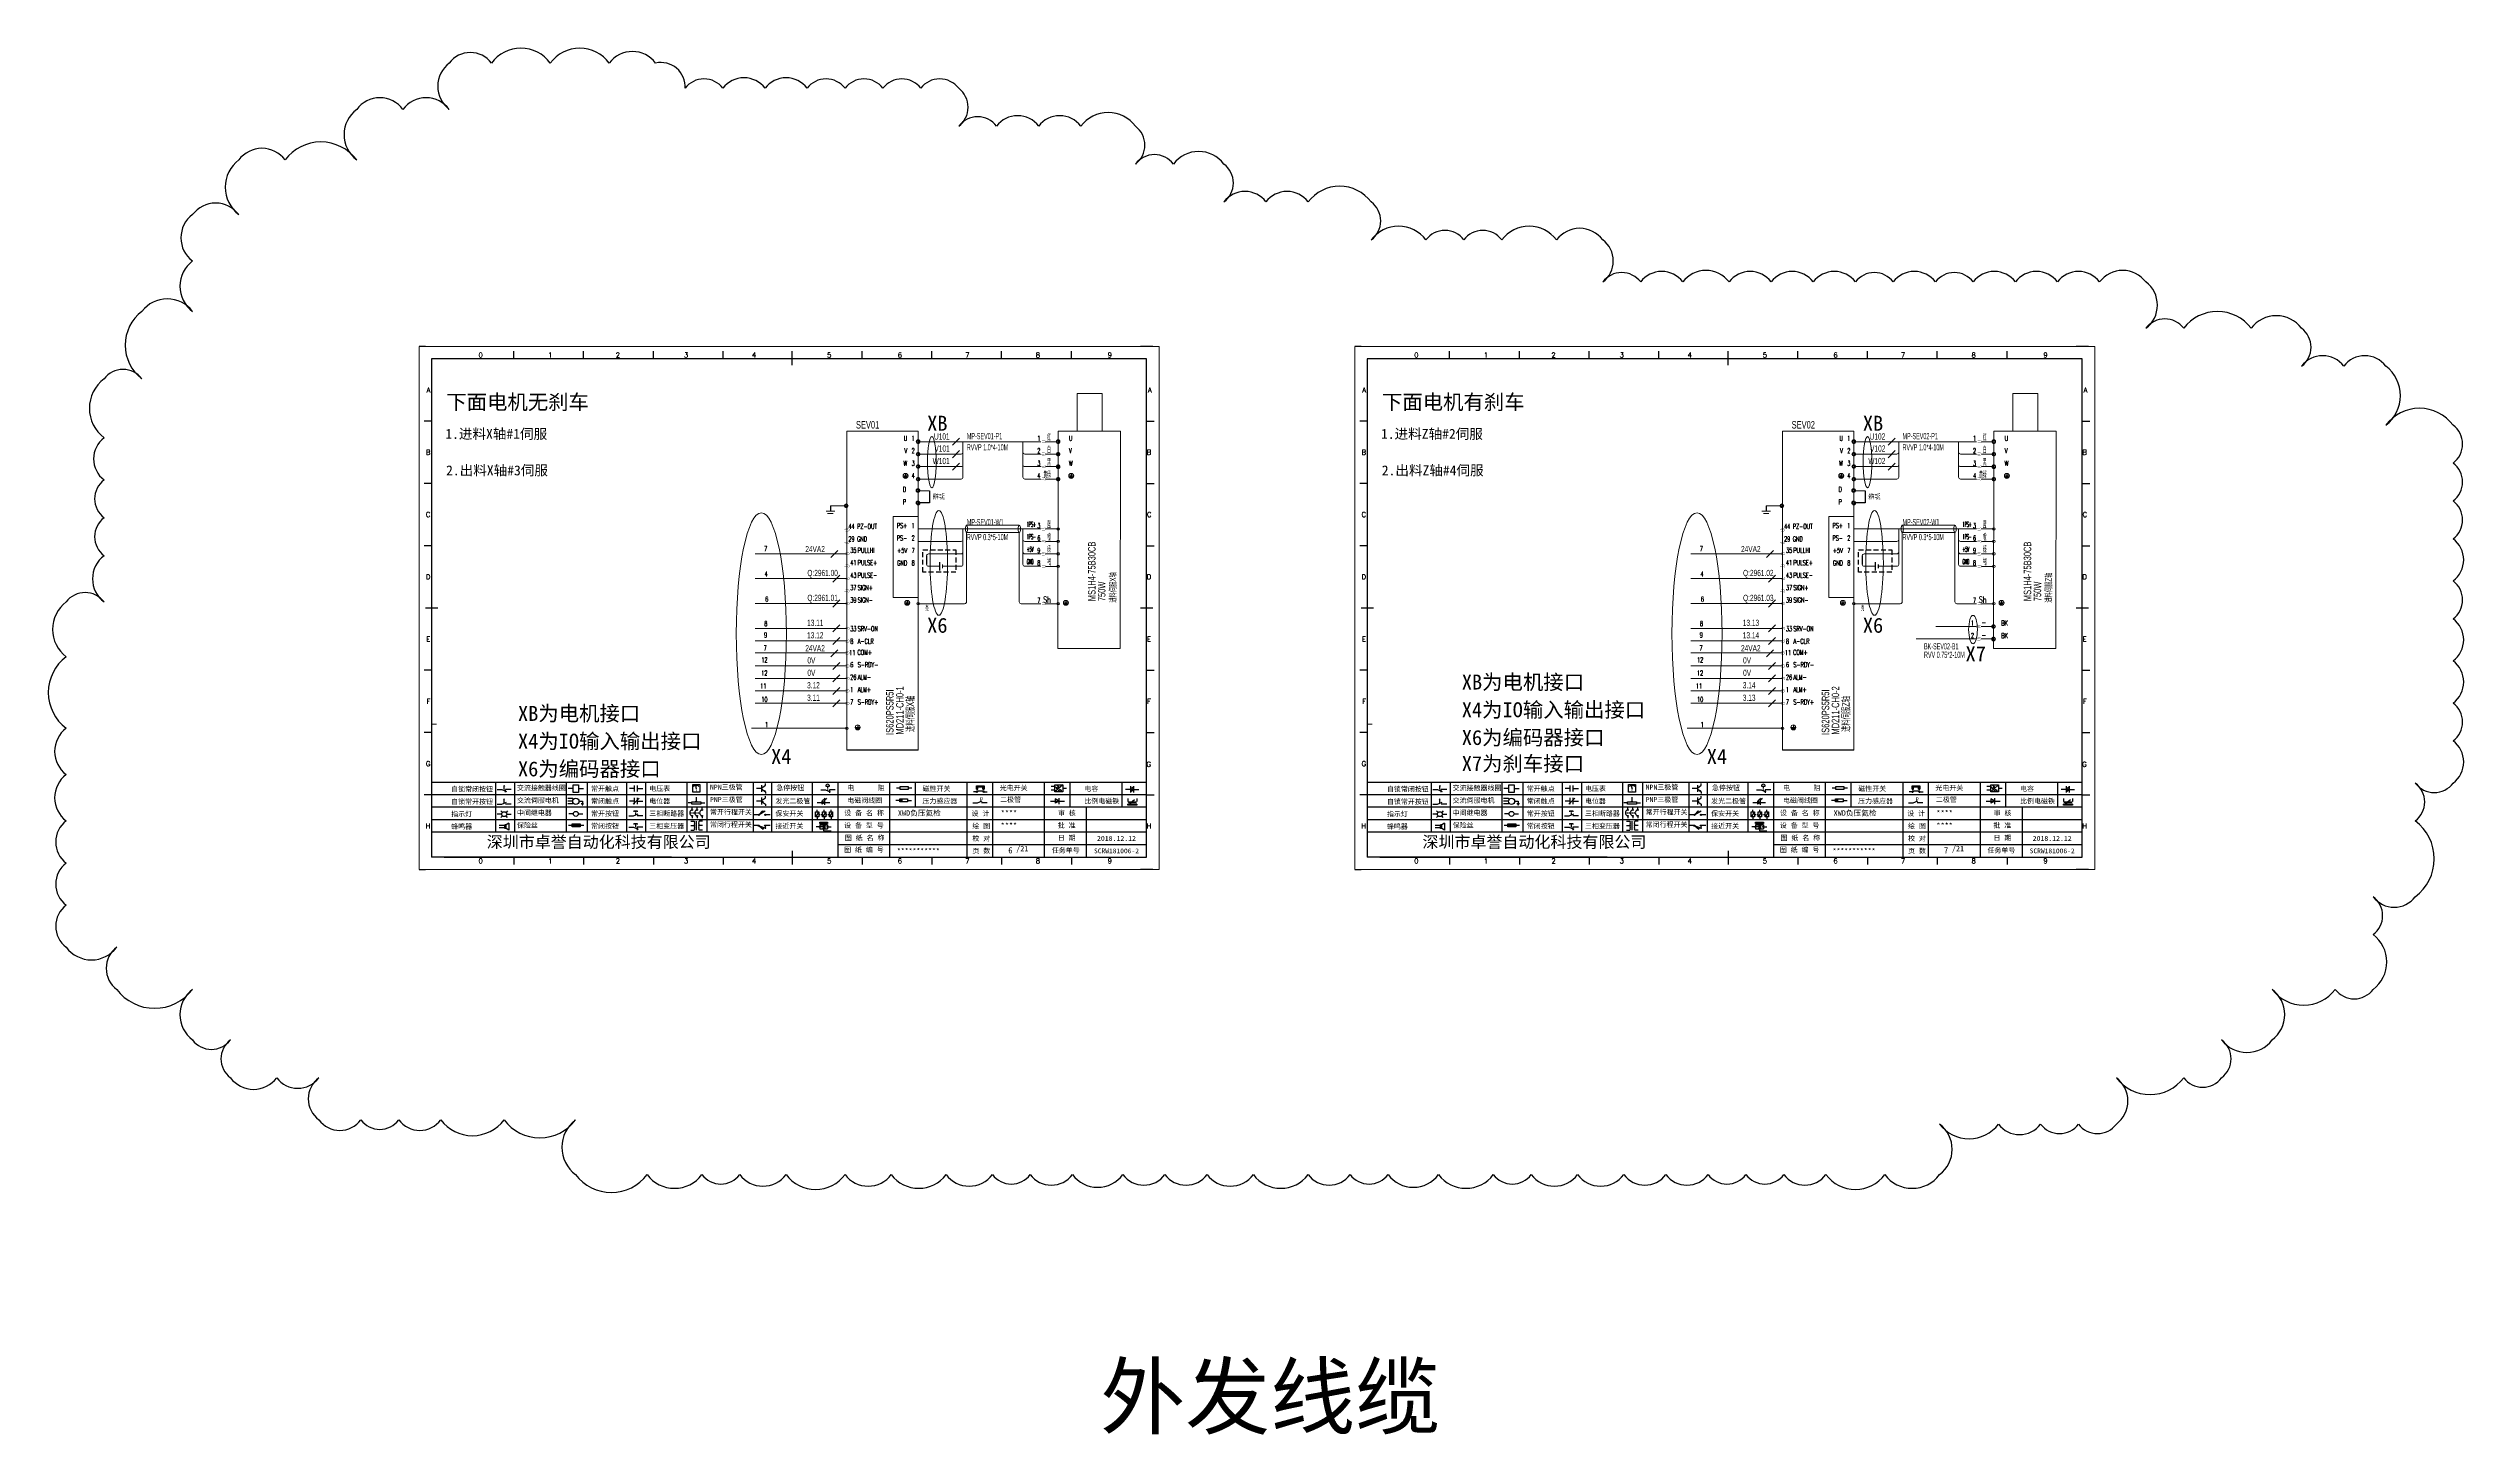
# Model space of a CAD drawing. Header units: millimetres. Extents: x -300 to 4128, y -106 to 2458.
# Drawn here: x 2740 to 3710, y -106 to 451 of the extents above; entities that cross this region are included whole.
import ezdxf
from ezdxf.enums import TextEntityAlignment as Align

# ---------------------------------------------------------------- set-up
doc = ezdxf.new("R2010")
doc.units = ezdxf.units.MM
doc.linetypes.add('DASHED', pattern=[0.75, 0.5, -0.25])
doc.layers.add('AE_BOR', color=1, linetype='Continuous')
doc.layers.add('Dimension', color=3, linetype='Continuous', lineweight=13)
doc.styles.get("Standard").update_dxf_attribs({"font": ''})
doc.styles.add('WD', font='romans.shx', dxfattribs={"width": 0.8, "bigfont": 'gbcbig.shx'})
doc.styles.add('样式 8', font='arial.ttf', dxfattribs={"width": 0.6, "height": 2.5})
doc.styles.add('汉字', font='')
doc.styles.get('Standard').set_extended_font_data('SimSun')
doc.styles.get('汉字').set_extended_font_data('新宋体')

# ---------------------------------------------------------------- blocks, each defined once
blk = doc.blocks.new('磁性开关')
at = {"linetype": 'ByBlock'}
h = blk.add_hatch(dxfattribs=at)
h.set_pattern_fill('ANSI31', color=256, scale=0.1, style=0)
h.paths.add_polyline_path([(-1910.88, -776.69), (-1910.88, -775.29), (-1907.69, -775.29), (-1907.69, -776.69), (-1908.31, -776.69), (-1908.31, -775.79), (-1910.25, -775.79), (-1910.25, -776.69)])
for p, q in [((-1910.88, -776.69), (-1910.88, -775.29)), ((-1910.88, -775.29), (-1907.69, -775.29)), ((-1907.69, -775.29), (-1907.69, -776.69)), ((-1910.91, -777.81), (-1912.09, -777.81)), ((-1910.88, -776.69), (-1910.25, -776.69)), ((-1910.88, -777.39), (-1907.69, -777.39)), ((-1910.25, -776.69), (-1910.25, -775.79)), ((-1910.25, -775.79), (-1908.31, -775.79)), ((-1908.31, -776.69), (-1908.31, -775.79)), ((-1908.31, -776.69), (-1907.69, -776.69)), ((-1907.66, -777.81), (-1906.48, -777.81))]:
    blk.add_line(p, q, dxfattribs=at)
for centre in [(-1910.68, -777.81), (-1907.88, -777.81)]:
    blk.add_circle(centre, 0.225, dxfattribs=at)
blk = doc.blocks.new('*U4')
at = {"linetype": 'ByBlock'}
for p, q in [((-1911.92, -782.07), (-1910.06, -782.07)), ((-1910.06, -782.07), (-1908.18, -782.88)), ((-1909.23, -780.45), (-1909.23, -780.67)), ((-1909.23, -780.45), (-1908.92, -780.84)), ((-1909.23, -780.84), (-1909.23, -781.05)), ((-1909.23, -781.23), (-1909.23, -781.44)), ((-1909.23, -781.61), (-1909.23, -781.83)), ((-1909.23, -782), (-1909.23, -782.21)), ((-1909.23, -782.38), (-1909.23, -782.43)), ((-1908.52, -783.07), (-1908.52, -782.07)), ((-1906.25, -782.07), (-1908.52, -782.07))]:
    blk.add_line(p, q, dxfattribs=at)
blk = doc.blocks.new('*U6')
at = {"linetype": 'ByBlock'}
for p, q in [((-1911.92, -792.89), (-1910.06, -792.89)), ((-1910.06, -792.89), (-1908.18, -792.08)), ((-1908.88, -791.17), (-1909.23, -790.71)), ((-1909.23, -790.71), (-1909.23, -790.92)), ((-1909.23, -791.09), (-1909.23, -791.31)), ((-1909.23, -791.48), (-1909.23, -791.69)), ((-1909.23, -791.86), (-1909.23, -792.08)), ((-1909.23, -792.25), (-1909.23, -792.47)), ((-1906.25, -792.89), (-1908.52, -792.89))]:
    blk.add_line(p, q, dxfattribs=at)
blk = doc.blocks.new('蜂鸣器')
at = {"linetype": 'ByBlock'}
for p, q in [((-1908.8, -796.48), (-1911.01, -796.48)), ((-1908.8, -797.46), (-1911.01, -797.46)), ((-1908.25, -796.26), (-1908.8, -796.26)), ((-1908.8, -797.68), (-1908.8, -796.26)), ((-1908.25, -797.68), (-1908.8, -797.68)), ((-1907.17, -795.53), (-1908.25, -796.26)), ((-1908.25, -797.68), (-1908.25, -796.26)), ((-1907.17, -798.41), (-1908.25, -797.68)), ((-1907.17, -795.53), (-1907.17, -798.41))]:
    blk.add_line(p, q, dxfattribs=at)
blk = doc.blocks.new('指示灯')
at = {"linetype": 'ByBlock'}
for p, q in [((-1854.62, -775.59), (-1853.97, -776.23)), ((-1851.9, -775.59), (-1852.54, -776.23)), ((-1854.25, -776.92), (-1856.06, -776.92)), ((-1854.62, -778.25), (-1853.97, -777.61)), ((-1851.9, -778.25), (-1852.54, -777.61)), ((-1852.26, -776.92), (-1850.45, -776.92))]:
    blk.add_line(p, q, dxfattribs=at)
blk.add_circle((-1853.26, -776.92), 0.992, dxfattribs=at)
blk = doc.blocks.new('光电开关')
at = {"linetype": 'ByBlock'}
h = blk.add_hatch(dxfattribs=at)
h.set_pattern_fill('ANSI31', color=256, scale=0.01, style=0)
h.set_pattern_definition([(45, (0.172267, 0), (-0.0224506403, 0.0224506403), [])])
h.paths.add_polyline_path([(-1882.44, -776.34), (-1882.5, -775.91), (-1882.68, -776.07)])
h.paths.add_polyline_path([(-1882.86, -776.23), (-1882.44, -776.34), (-1882.68, -776.07)])
h.paths.add_polyline_path([(-1883.05, -776.88), (-1883.11, -776.45), (-1883.29, -776.61)])
h.paths.add_polyline_path([(-1883.47, -776.77), (-1883.05, -776.88), (-1883.29, -776.61)])
for p, q in [((-1880.91, -775.3), (-1884.01, -778.05)), ((-1883.14, -775.55), (-1882.44, -776.34)), ((-1884.01, -775.96), (-1885.56, -775.96)), ((-1884.01, -777.39), (-1885.56, -777.39)), ((-1883.75, -776.09), (-1883.05, -776.88)), ((-1883.11, -776.45), (-1883.47, -776.77)), ((-1883.05, -776.88), (-1883.47, -776.77)), ((-1883.05, -776.88), (-1883.11, -776.45)), ((-1882.5, -775.91), (-1882.86, -776.23)), ((-1882.44, -776.34), (-1882.86, -776.23)), ((-1882.78, -777.47), (-1882.23, -777.47)), ((-1882.44, -776.34), (-1882.5, -775.91)), ((-1882.23, -777.47), (-1882.23, -777.14)), ((-1882.23, -777.14), (-1881.78, -777.14)), ((-1881.78, -777.47), (-1881.78, -777.14)), ((-1881.23, -777.47), (-1881.78, -777.47)), ((-1879.37, -776.67), (-1880.91, -776.67))]:
    blk.add_line(p, q, dxfattribs=at)
blk.add_lwpolyline([(-1884.01, -775.3), (-1880.91, -775.3), (-1880.91, -778.05), (-1884.01, -778.05)], close=True, dxfattribs=at)
blk = doc.blocks.new('交流接触器线圈')
at = {"linetype": 'ByBlock'}
for p, q in [((-1880.82, -781.77), (-1882.87, -781.77)), ((-1878.72, -781.77), (-1876.67, -781.77))]:
    blk.add_line(p, q, dxfattribs=at)
blk.add_lwpolyline([(-1880.82, -780.28), (-1878.72, -780.28), (-1878.72, -783.26), (-1880.82, -783.26)], close=True, dxfattribs=at)
blk = doc.blocks.new('交流伺服电机')
at = {"linetype": 'ByBlock'}
for p, q in [((-1880.97, -785.75), (-1882.94, -785.75)), ((-1880.97, -786.85), (-1882.94, -786.85)), ((-1880.97, -787.94), (-1882.94, -787.94)), ((-1880.97, -785.75), (-1880.65, -786.03)), ((-1880.97, -787.94), (-1880.65, -787.67)), ((-1878.49, -786.85), (-1877.07, -786.85)), ((-1877.54, -787.72), (-1876.59, -787.72)), ((-1877.38, -788.01), (-1876.75, -788.01)), ((-1877.23, -788.29), (-1876.9, -788.29)), ((-1877.07, -786.85), (-1877.07, -787.72))]:
    blk.add_line(p, q, dxfattribs=at)
blk.add_circle((-1879.73, -786.85), 1.24, dxfattribs=at)
blk = doc.blocks.new('中间继电器')
at = {"linetype": 'ByBlock'}
for p, q in [((-1880.72, -791.92), (-1882.54, -791.92)), ((-1878.74, -791.92), (-1876.92, -791.92))]:
    blk.add_line(p, q, dxfattribs=at)
blk.add_circle((-1879.73, -791.92), 0.992, dxfattribs=at)
blk = doc.blocks.new('保险丝')
at = {"linetype": 'ByBlock'}
blk.add_line((-1882.72, -796.49), (-1876.55, -796.49), dxfattribs=at)
blk.add_lwpolyline([(-1881.2, -795.86), (-1878.06, -795.86), (-1878.06, -797.12), (-1881.2, -797.12)], close=True, dxfattribs=at)
blk = doc.blocks.new('常开按钮')
at = {"linetype": 'ByBlock'}
for p, q in [((-1911.92, -787.73), (-1910.06, -787.73)), ((-1910.06, -787.73), (-1908.18, -786.93)), ((-1909.9, -785.68), (-1908.56, -785.68)), ((-1909.9, -785.68), (-1909.9, -786.07)), ((-1909.23, -785.68), (-1909.23, -785.89)), ((-1909.23, -786.06), (-1909.23, -786.28)), ((-1909.23, -786.45), (-1909.23, -786.67)), ((-1909.23, -786.84), (-1909.23, -787.05)), ((-1909.23, -787.22), (-1909.23, -787.38)), ((-1908.56, -785.68), (-1908.56, -786.07)), ((-1906.25, -787.73), (-1908.52, -787.73))]:
    blk.add_line(p, q, dxfattribs=at)
blk = doc.blocks.new('常开触点')
at = {"linetype": 'ByBlock'}
for p, q in [((-1853.82, -781.77), (-1855.88, -781.77)), ((-1853.82, -782.99), (-1853.82, -780.56)), ((-1852.6, -782.99), (-1852.6, -780.56)), ((-1852.6, -781.77), (-1850.55, -781.77))]:
    blk.add_line(p, q, dxfattribs=at)
blk = doc.blocks.new('常闭触点')
at = {"linetype": 'ByBlock'}
for p, q in [((-1853.82, -786.77), (-1855.88, -786.77)), ((-1852.01, -785.66), (-1854.43, -788.1)), ((-1853.82, -787.99), (-1853.82, -785.56)), ((-1852.6, -787.99), (-1852.6, -785.56)), ((-1852.6, -786.77), (-1850.55, -786.77))]:
    blk.add_line(p, q, dxfattribs=at)
blk = doc.blocks.new('常闭按钮')
at = {"linetype": 'ByBlock'}
for p, q in [((-1856.13, -792.28), (-1854.28, -792.28)), ((-1854.28, -792.28), (-1852.4, -793.09)), ((-1854.11, -790.83), (-1852.77, -790.83)), ((-1854.11, -790.83), (-1854.11, -791.22)), ((-1853.44, -790.83), (-1853.44, -791.04)), ((-1853.44, -791.21), (-1853.44, -791.43)), ((-1853.44, -791.6), (-1853.44, -791.82)), ((-1853.44, -791.99), (-1853.44, -792.2)), ((-1853.44, -792.37), (-1853.44, -792.53)), ((-1852.77, -790.83), (-1852.77, -791.22)), ((-1850.47, -792.28), (-1852.73, -792.28)), ((-1852.73, -792.28), (-1852.73, -793.43))]:
    blk.add_line(p, q, dxfattribs=at)
blk = doc.blocks.new('电磁阀线圈')
at = {"linetype": 'ByBlock'}
for p, q in [((-1854.61, -796.54), (-1856.17, -796.54)), ((-1854.61, -795.92), (-1853.75, -797.16)), ((-1853.75, -795.92), (-1854.61, -797.16)), ((-1853.75, -795.92), (-1853.75, -797.16)), ((-1851.53, -796.54), (-1849.97, -796.54))]:
    blk.add_line(p, q, dxfattribs=at)
blk.add_lwpolyline([(-1854.61, -795.92), (-1851.53, -795.92), (-1851.53, -797.16), (-1854.61, -797.16)], close=True, dxfattribs=at)
blk = doc.blocks.new('电压表')
at = {"linetype": 'ByBlock'}
for p, q in [((-1814.84, -780.75), (-1814.91, -781.13)), ((-1814.6, -781.05), (-1814.91, -781.13)), ((-1814.84, -780.75), (-1814.46, -782.26)), ((-1814.84, -780.75), (-1814.6, -781.05))]:
    blk.add_line(p, q, dxfattribs=at)
blk.add_lwpolyline([(-1815.84, -780.34), (-1813.07, -780.34), (-1813.07, -783.49), (-1815.84, -783.49)], close=True, dxfattribs=at)
blk.add_arc((-1814.46, -782.26), 1.56, 46.83135, 133.16865, dxfattribs=at)
at = {"linetype": 'ByBlock', "insert": (-1814.7, -782.39), "char_height": 0.75, "width": 0.6768, "attachment_point": 1}
blk.add_mtext('V', dxfattribs=at)
blk = doc.blocks.new('电位器')
at = {"linetype": 'ByBlock'}
for p, q in [((-1816.21, -787.75), (-1817.79, -787.75)), ((-1814.45, -787.3), (-1814.62, -786.96)), ((-1814.62, -786.96), (-1814.27, -786.96)), ((-1814.45, -787.3), (-1814.45, -785.39)), ((-1814.45, -787.3), (-1814.27, -786.96)), ((-1812.68, -787.75), (-1811.1, -787.75))]:
    blk.add_line(p, q, dxfattribs=at)
blk.add_lwpolyline([(-1816.21, -787.3), (-1812.68, -787.3), (-1812.68, -788.2), (-1816.21, -788.2)], close=True, dxfattribs=at)
blk = doc.blocks.new('三相断路器')
at = {"linetype": 'ByBlock'}
for p, q in [((-1817.14, -791.74), (-1816.72, -791.74)), ((-1816.45, -791.74), (-1816.03, -791.74)), ((-1816.17, -790.33), (-1816.17, -789.7)), ((-1816.17, -793.19), (-1816.17, -793.83)), ((-1815.76, -791.74), (-1815.34, -791.74)), ((-1815.07, -791.74), (-1814.65, -791.74)), ((-1814.38, -791.74), (-1813.96, -791.74)), ((-1814.17, -790.33), (-1814.17, -789.7)), ((-1814.17, -793.19), (-1814.17, -793.83)), ((-1813.69, -791.74), (-1813.27, -791.74)), ((-1812.18, -790.33), (-1812.18, -789.7)), ((-1812.18, -793.19), (-1812.18, -793.83))]:
    blk.add_line(p, q, dxfattribs=at)
for centre in [(-1816.17, -790.55), (-1816.17, -792.98), (-1814.17, -790.55), (-1814.17, -792.98), (-1812.18, -790.55), (-1812.18, -792.98)]:
    blk.add_circle(centre, 0.219, dxfattribs=at)
for centre in [(-1815.81, -791.74), (-1813.82, -791.74), (-1811.83, -791.74)]:
    blk.add_arc(centre, 1.32, 115.57905, 244.42095, dxfattribs=at)
blk = doc.blocks.new('三相变压器')
at = {"linetype": 'ByBlock'}
for p, q in [((-1816.69, -795.03), (-1815.37, -795.03)), ((-1816.69, -796.87), (-1815.37, -796.87)), ((-1816.69, -798.71), (-1815.37, -798.71)), ((-1815.37, -795.03), (-1815.37, -795.24)), ((-1815.37, -798.71), (-1815.37, -798.5)), ((-1814.34, -798.7), (-1814.34, -795.04)), ((-1812, -795.03), (-1813.32, -795.03)), ((-1813.32, -795.03), (-1813.32, -795.24)), ((-1812, -796.87), (-1813.32, -796.87)), ((-1813.32, -798.71), (-1813.32, -798.5)), ((-1812, -798.71), (-1813.32, -798.71))]:
    blk.add_line(p, q, dxfattribs=at)
for centre, start, end in [((-1815.37, -795.51), 270, 90), ((-1815.37, -796.06), 270, 90), ((-1815.37, -796.6), 270, 90), ((-1815.37, -797.14), 270, 90), ((-1815.37, -797.68), 270, 90), ((-1815.37, -798.23), 270, 90), ((-1813.32, -795.51), 90, 270), ((-1813.32, -796.06), 90, 270), ((-1813.32, -796.6), 90, 270), ((-1813.32, -797.14), 90, 270), ((-1813.32, -797.68), 90, 270), ((-1813.32, -798.23), 90, 270)]:
    blk.add_arc(centre, 0.271, start, end, dxfattribs=at)
blk = doc.blocks.new('压力感应器')
at = {"linetype": 'ByBlock'}
for p, q in [((-1817.44, -777.73), (-1815.59, -777.73)), ((-1815.59, -777.73), (-1813.71, -776.93)), ((-1811.78, -777.73), (-1814.05, -777.73))]:
    blk.add_line(p, q, dxfattribs=at)
at = {"linetype": 'ByBlock', "insert": (-1814.65, -775.48), "char_height": 1.68, "width": 1.2242, "attachment_point": 1}
blk.add_mtext('{\\fNSimSun|b0|i0|c134|p49;P}', dxfattribs=at)
blk = doc.blocks.new('二极管')
at = {"linetype": 'ByBlock'}
for p, q in [((-1783.97, -777.99), (-1783.97, -775.56)), ((-1787.52, -776.77), (-1781.92, -776.77)), ((-1783.97, -776.77), (-1785.69, -775.9)), ((-1785.69, -775.9), (-1785.69, -777.65)), ((-1783.97, -776.77), (-1785.69, -777.65))]:
    blk.add_line(p, q, dxfattribs=at)
blk = doc.blocks.new('NPN三极管')
at = {"linetype": 'ByBlock'}
for p, q in [((-1785.73, -781.97), (-1787.81, -781.97)), ((-1785.73, -780.61), (-1785.73, -783.32)), ((-1785.73, -781.82), (-1784.15, -780.66)), ((-1785.73, -782.11), (-1784.15, -783.27)), ((-1784.41, -782.73), (-1784.74, -783.18)), ((-1784.15, -783.27), (-1784.74, -783.18)), ((-1784.15, -783.27), (-1784.41, -782.73)), ((-1784.15, -780.66), (-1784.15, -779.98)), ((-1784.15, -783.27), (-1784.15, -783.96))]:
    blk.add_line(p, q, dxfattribs=at)
blk = doc.blocks.new('PNP三极管')
at = {"linetype": 'ByBlock'}
for p, q in [((-1783.32, -785.43), (-1783.32, -784.75)), ((-1784.9, -786.74), (-1786.98, -786.74)), ((-1784.9, -785.38), (-1784.9, -788.09)), ((-1784.9, -786.59), (-1783.32, -785.43)), ((-1784.9, -786.88), (-1783.32, -788.04)), ((-1784.9, -786.88), (-1784.31, -786.97)), ((-1784.9, -786.88), (-1784.64, -787.42)), ((-1784.31, -786.97), (-1784.64, -787.42)), ((-1783.32, -788.04), (-1783.32, -788.73))]:
    blk.add_line(p, q, dxfattribs=at)
blk = doc.blocks.new('常开行程开关')
at = {"linetype": 'ByBlock'}
for p, q in [((-1786.29, -792.3), (-1788.01, -792.3)), ((-1785.89, -792.17), (-1784.52, -790.62)), ((-1785.89, -792.17), (-1783.43, -790.72)), ((-1784.52, -790.62), (-1784.19, -791.17)), ((-1781.48, -792.3), (-1783.21, -792.3))]:
    blk.add_line(p, q, dxfattribs=at)
for centre in [(-1786.07, -792.3), (-1783.42, -792.3)]:
    blk.add_circle(centre, 0.219, dxfattribs=at)
blk = doc.blocks.new('常闭行程开关')
at = {"linetype": 'ByBlock'}
for p, q in [((-1786.34, -796.62), (-1788.07, -796.62)), ((-1785.93, -796.72), (-1783.25, -797.7)), ((-1785.93, -796.72), (-1784.3, -798)), ((-1784.3, -798), (-1784.08, -797.4)), ((-1783.48, -796.84), (-1783.48, -797.85)), ((-1781.54, -796.62), (-1783.26, -796.62))]:
    blk.add_line(p, q, dxfattribs=at)
for centre in [(-1786.12, -796.62), (-1783.48, -796.62)]:
    blk.add_circle(centre, 0.219, dxfattribs=at)
blk = doc.blocks.new('电容')
at = {"linetype": 'ByBlock'}
for p, q in [((-1756.08, -781.77), (-1758.13, -781.77)), ((-1756.08, -782.99), (-1756.08, -780.56)), ((-1754.86, -780.79), (-1756.08, -781.55)), ((-1754.86, -781.44), (-1756.08, -782.2)), ((-1754.86, -781.99), (-1756.08, -782.75)), ((-1754.86, -782.99), (-1754.86, -780.56)), ((-1754.86, -781.77), (-1752.81, -781.77))]:
    blk.add_line(p, q, dxfattribs=at)
blk = doc.blocks.new('发光二极管')
at = {"linetype": 'ByBlock'}
for p, q in [((-1755.78, -785.92), (-1754.89, -785.14)), ((-1754.89, -785.14), (-1755.2, -785.22)), ((-1755.2, -785.22), (-1755.01, -785.43)), ((-1755.08, -785.92), (-1754.18, -785.14)), ((-1754.89, -785.14), (-1755.01, -785.43)), ((-1754.18, -785.14), (-1754.49, -785.22)), ((-1754.49, -785.22), (-1754.31, -785.43)), ((-1754.18, -785.14), (-1754.31, -785.43)), ((-1758.01, -786.77), (-1752.89, -786.77)), ((-1754.84, -786.77), (-1756.04, -786.16)), ((-1756.04, -786.16), (-1756.04, -787.39)), ((-1754.84, -786.77), (-1756.04, -787.39)), ((-1754.84, -787.63), (-1754.84, -785.92))]:
    blk.add_line(p, q, dxfattribs=at)
blk = doc.blocks.new('比例电磁阀')
at = {"linetype": 'ByBlock'}
for p, q in [((-1757.26, -775.38), (-1757.26, -776.71)), ((-1753.58, -775.38), (-1753.58, -776.71)), ((-1757.26, -776.71), (-1757.05, -776.71)), ((-1753.6, -777.73), (-1757.25, -777.73)), ((-1757.25, -778.13), (-1757.25, -777.73)), ((-1753.6, -778.13), (-1757.25, -778.13)), ((-1754.5, -775.98), (-1756.35, -777.44)), ((-1756.35, -777.44), (-1756.25, -777.25)), ((-1756.35, -777.44), (-1756.15, -777.38)), ((-1756.15, -777.38), (-1756.25, -777.25)), ((-1753.58, -776.71), (-1753.8, -776.71)), ((-1753.6, -777.73), (-1753.6, -778.13))]:
    blk.add_line(p, q, dxfattribs=at)
for centre in [(-1756.78, -776.71), (-1756.24, -776.71), (-1755.7, -776.71), (-1755.15, -776.71), (-1754.61, -776.71), (-1754.07, -776.71)]:
    blk.add_arc(centre, 0.271, 180, 0, dxfattribs=at)
blk = doc.blocks.new('保安开关')
at = {"linetype": 'ByBlock'}
for p, q in [((-1757.33, -790.79), (-1758.6, -792.81)), ((-1757.96, -790.79), (-1757.96, -789.97)), ((-1757.96, -792.81), (-1757.96, -793.62)), ((-1757.33, -791.8), (-1756.72, -791.8)), ((-1756.35, -791.8), (-1755.89, -791.8)), ((-1754.54, -790.79), (-1755.81, -792.81)), ((-1755.17, -790.79), (-1755.17, -789.97)), ((-1755.17, -792.81), (-1755.17, -793.62)), ((-1754.52, -791.8), (-1754.06, -791.8)), ((-1753.69, -791.8), (-1753.08, -791.8)), ((-1751.75, -790.79), (-1753.02, -792.81)), ((-1752.39, -790.79), (-1752.39, -789.97)), ((-1752.39, -792.81), (-1752.39, -793.62))]:
    blk.add_line(p, q, dxfattribs=at)
for points in [[(-1758.6, -790.79), (-1757.33, -790.79), (-1757.33, -792.81), (-1758.6, -792.81)], [(-1755.81, -790.79), (-1754.54, -790.79), (-1754.54, -792.81), (-1755.81, -792.81)], [(-1753.02, -790.79), (-1751.75, -790.79), (-1751.75, -792.81), (-1753.02, -792.81)]]:
    blk.add_lwpolyline(points, close=True, dxfattribs=at)
blk = doc.blocks.new('接近开关')
at = {"linetype": 'ByBlock'}
h = blk.add_hatch(dxfattribs=at)
h.set_pattern_fill('ANSI31', color=256, scale=0.01, style=0)
h.set_pattern_definition([(45, (-89.131516, -30.795668), (-0.0224506403, 0.0224506403), [])])
h.paths.add_polyline_path([(-1516.96, -1123.35), (-1516.96, -1122.85), (-1513.76, -1122.85), (-1513.76, -1123.35)])
for p, q in [((-1516.96, -1123.35), (-1516.96, -1122.85)), ((-1516.96, -1122.85), (-1513.76, -1122.85)), ((-1516.96, -1123.35), (-1513.76, -1123.35)), ((-1516.96, -1123.95), (-1513.76, -1123.95)), ((-1516.96, -1123.95), (-1516.96, -1125.47)), ((-1515.11, -1124.31), (-1515.91, -1124.71)), ((-1515.33, -1124.53), (-1515.17, -1124.53)), ((-1515.25, -1124.45), (-1515.25, -1124.61)), ((-1515.11, -1124.31), (-1515.11, -1125.11)), ((-1515.11, -1124.48), (-1514.58, -1124.48)), ((-1513.76, -1122.85), (-1513.76, -1123.35)), ((-1513.76, -1123.95), (-1513.76, -1125.47)), ((-1517.18, -1124.71), (-1518.36, -1124.71)), ((-1516.96, -1125.47), (-1513.76, -1125.47)), ((-1515.91, -1124.71), (-1516.45, -1124.71)), ((-1515.11, -1125.11), (-1515.91, -1124.71)), ((-1515.36, -1125.69), (-1515.36, -1126.36)), ((-1515.36, -1126.36), (-1512.36, -1126.36)), ((-1515.33, -1124.88), (-1515.17, -1124.88)), ((-1515.11, -1124.94), (-1514.58, -1124.94)), ((-1513.54, -1124.71), (-1512.36, -1124.71))]:
    blk.add_line(p, q, dxfattribs=at)
for centre in [(-1516.96, -1124.71), (-1513.76, -1124.71), (-1515.36, -1125.47)]:
    blk.add_circle(centre, 0.225, dxfattribs=at)
blk = doc.blocks.new('电阻')
at = {"linetype": 'ByBlock'}
for p, q in [((-3.09, 0), (-1.57, 0)), ((1.57, 0), (3.09, 0))]:
    blk.add_line(p, q, dxfattribs=at)
blk.add_lwpolyline([(-1.57, 0.63), (1.57, 0.63), (1.57, -0.63), (-1.57, -0.63)], close=True, dxfattribs=at)
blk = doc.blocks.new('急停按钮')
at = {"linetype": 'ByBlock'}
for p, q in [((-1.86, 0), (0, 0)), ((0, 0), (1.88, -0.81)), ((0.06, 1.45), (1.61, 1.45)), ((0.83, 1.45), (0.83, 1.24)), ((0.83, 1.07), (0.83, 0.85)), ((0.83, 0.68), (0.83, 0.47)), ((0.83, 0.29), (0.83, 0.08)), ((3.81, 0), (1.54, 0)), ((1.54, 0), (1.54, -1.15)), ((0.83, -0.09), (0.83, -0.24))]:
    blk.add_line(p, q, dxfattribs=at)
blk.add_arc((0.83, 1.45), 0.774, 0, 180)
blk = doc.blocks.new('电控横A4')
at = {"color": 7}
for p, q in [((292, -5), (5, -5)), ((5, -5), (5, -205)), ((292, -205), (292, -5)), ((10.03, -205), (289.53, -205)), ((130.8, -205), (190.75, -205)), ((190.75, -205), (259.54, -205))]:
    blk.add_line(p, q, dxfattribs=at)
at = {"color": 7, "lineweight": 9, "ltscale": 0.1}
for p, q in [((5, -151.57), (7, -151.57)), ((101.34, -205), (130.8, -205)), ((129.44, -205), (129.44, -205)), ((129.44, -205), (129.44, -205)), ((129.44, -205), (129.44, -205)), ((129.44, -205), (129.44, -205))]:
    blk.add_line(p, q, dxfattribs=at)
at = {"color": 7, "linetype": 'ByBlock'}
for p, q in [((292, -175), (5, -175)), ((292, -180), (5, -180)), ((292, -185), (5, -185)), ((292, -190), (5, -190)), ((292, -195), (5, -195)), ((292, -200), (168.03, -200))]:
    blk.add_line(p, q, dxfattribs=at)
at = {"color": 7, "lineweight": -2}
for p, q in [((30.58, -175), (30.58, -195)), ((38.26, -175), (38.26, -195)), ((59.05, -175), (59.05, -195)), ((67.4, -175), (67.4, -195)), ((83.26, -175), (83.26, -195)), ((90.91, -175), (90.91, -195)), ((107.4, -175), (107.4, -195)), ((115.5, -175), (115.5, -195)), ((134.12, -175), (134.12, -195)), ((141.48, -175), (141.48, -195)), ((157.79, -175), (157.79, -195)), ((168.03, -175), (168.03, -204.92)), ((188.84, -175), (188.84, -185)), ((199.08, -175), (199.08, -185)), ((219.89, -175), (219.89, -185)), ((230.12, -175), (230.12, -185)), ((250.93, -175), (250.93, -185)), ((261.17, -175), (261.17, -185)), ((281.98, -175), (281.98, -185)), ((188.84, -185), (188.84, -204.92)), ((219.89, -185), (219.89, -205)), ((230.12, -185), (230.12, -205)), ((250.93, -185), (250.93, -205)), ((267.79, -185), (267.79, -205))]:
    blk.add_line(p, q, dxfattribs=at)
at = {"color": 7, "ltscale": 2}
for p, q in [((292, -205), (292, -183.55)), ((101.34, -205), (5, -205)), ((259.54, -205), (289.53, -205)), ((259.54, -205), (292, -205))]:
    blk.add_line(p, q, dxfattribs=at)
at = {"layer": 'AE_BOR', "color": 7, "lineweight": 30}
for p, q in [((2.53, 0), (0, 0)), ((149.78, -7.5), (149.78, -2.5)), ((294.53, 0), (289.53, 0)), ((2.5, -105), (7.5, -105)), ((289.5, -105), (294.5, -105)), ((149.78, -202.5), (149.78, -207.5)), ((0, -210), (2.53, -210)), ((149.78, -205), (149.78, -207.5)), ((294.53, -210), (289.53, -210))]:
    blk.add_line(p, q, dxfattribs=at)
at = {"layer": 'AE_BOR', "color": 7, "lineweight": 15}
for p, q in [((0, 0), (297, 0)), ((0, -210), (0, 0)), ((297, 0), (297, -210)), ((297, -210), (0, -210))]:
    blk.add_line(p, q, dxfattribs=at)
at = {"layer": 'AE_BOR', "color": 7}
for p, q in [((38.03, -5), (38.03, -2)), ((66.03, -5), (66.03, -2)), ((94.03, -5), (94.03, -2)), ((122.03, -5), (122.03, -2)), ((149.78, -5), (149.78, -2)), ((177.78, -5), (177.78, -2)), ((205.78, -5), (205.78, -2)), ((233.78, -5), (233.78, -2)), ((261.78, -5), (261.78, -2)), ((5, -30), (2, -30)), ((292, -30), (295, -30)), ((5, -55), (2, -55)), ((292, -55), (295, -55)), ((5, -80), (2, -80)), ((292, -80), (295, -80)), ((5, -130), (2, -130)), ((292, -130), (295, -130)), ((5, -155), (2, -155)), ((292, -155), (295, -155)), ((5, -180), (2, -180)), ((292, -180), (295, -180)), ((38.03, -205), (38.03, -208)), ((66.03, -205), (66.03, -208)), ((94.03, -205), (94.03, -208)), ((122.03, -205), (122.03, -208)), ((149.78, -205), (149.78, -208)), ((177.78, -205), (177.78, -208)), ((205.78, -205), (205.78, -208)), ((233.78, -205), (233.78, -208)), ((261.78, -205), (261.78, -208))]:
    blk.add_line(p, q, dxfattribs=at)
at = {"color": 7, "linetype": 'ByBlock'}
for name, p in [('*U4', (1943.19, 604.18)), ('*U6', (1943.19, 609.18)), ('交流伺服电机', (1942.62, 604.27)), ('交流接触器线圈', (1942.62, 604.27)), ('常开触点', (1940.27, 604.3)), ('常闭触点', (1940.27, 604.3)), ('电位器', (1925.71, 604.52)), ('电压表', (1925.71, 604.52)), ('NPN三极管', (1923.2, 604.5)), ('PNP三极管', (1922.37, 604.27)), ('发光二极管', (1917.72, 603.69)), ('电磁阀线圈', (2047.53, 614.3)), ('压力感应器', (2039.72, 594.52)), ('磁性开关', (2134.53, 598.96)), ('二极管', (2040.91, 594.27)), ('光电开关', (2139.22, 599.27)), ('电容', (2041.69, 603.98)), ('比例电磁阀', (2041.69, 593.98)), ('指示灯', (1887.41, 589.18)), ('蜂鸣器', (1943.19, 604.18)), ('保险丝', (1942.62, 604.27)), ('中间继电器', (1942.62, 604.27)), ('常开按钮', (1996.06, 599.3)), ('常闭按钮', (1940.27, 599.3)), ('三相断路器', (1925.71, 604.52)), ('三相变压器', (1925.71, 604.52)), ('常闭行程开关', (1922.37, 604.27)), ('常开行程开关', (1922.37, 604.27)), ('保安开关', (1917.72, 603.98)), ('接近开关', (1677.72, 931.9))]:
    blk.add_blockref(name, p, dxfattribs=at)
at = {"color": 7}
for name, p in [('急停按钮', (163.12, -177.98)), ('电阻', (194.66, -177.22))]:
    blk.add_blockref(name, p, dxfattribs=at)
at = {"color": 7, "char_height": 2, "attachment_point": 1, "style": '汉字'}
for s, insert in [('{\\fKaiTi_GB2312|b0|i0|c134|p49;自锁常闭按钮}', (12.86, -176.69)), ('{\\fKaiTi_GB2312|b0|i0|c134|p49;自锁常开按钮}', (12.86, -181.69)), ('{\\fKaiTi_GB2312|b0|i0|c134|p49;交流接触器线圈}', (39.25, -176.19)), ('{\\fKaiTi_GB2312|b0|i0|c134|p49;交流伺服电机}', (39.25, -181.19)), ('{\\fKaiTi_GB2312|b0|i0|c134|p49;常开触点}', (69.01, -176.48)), ('{\\fKaiTi_GB2312|b0|i0|c134|p49;常闭触点}', (69.01, -181.48)), ('{\\fKaiTi_GB2312|b0|i0|c134|p49;电压表}', (92.37, -176.47)), ('{\\fKaiTi_GB2312|b0|i0|c134|p49;电位器}', (92.37, -181.47)), ('{\\fKaiTi_GB2312|b0|i0|c134|p49;NPN三极管}', (116.73, -175.91)), ('{\\fKaiTi_GB2312|b0|i0|c134|p49;PNP三极管}', (116.73, -180.91)), ('{\\fKaiTi_GB2312|b0|i0|c134|p49;发光二极管}', (143.02, -181.48)), ('{\\fKaiTi_GB2312|b0|i0|c134|p49;急停按钮}', (143.35, -176.12)), ('{\\fKaiTi_GB2312|b0|i0|c134|p49;电      阻}', (171.86, -176.19)), ('{\\fKaiTi_GB2312|b0|i0|c134|p49;电磁阀线圈}', (171.86, -181.19)), ('{\\fKaiTi_GB2312|b0|i0|c134|p49;压力感应器}', (202.02, -181.47)), ('{\\fKaiTi_GB2312|b0|i0|c134|p49;磁性开关}', (202.07, -176.53)), ('{\\fKaiTi_GB2312|b0|i0|c134|p49;光电开关}', (233.02, -176.19)), ('{\\fKaiTi_GB2312|b0|i0|c134|p49;二极管}', (233.2, -180.91)), ('{\\fKaiTi_GB2312|b0|i0|c134|p49;比例电磁铁}', (267, -181.48)), ('{\\fKaiTi_GB2312|b0|i0|c134|p49;电容}', (267, -176.48)), ('{\\fKaiTi_GB2312|b0|i0|c134|p49;指示灯}', (12.86, -186.69)), ('{\\fKaiTi_GB2312|b0|i0|c134|p49;蜂鸣器}', (12.86, -191.69)), ('{\\fKaiTi_GB2312|b0|i0|c134|p49;保险丝}', (39.25, -191.19)), ('{\\fKaiTi_GB2312|b0|i0|c134|p49;中间继电器}', (39.25, -186.19)), ('{\\fKaiTi_GB2312|b0|i0|c134|p49;常开按钮}', (69.01, -186.48)), ('{\\fKaiTi_GB2312|b0|i0|c134|p49;常闭按钮}', (69.01, -191.48)), ('{\\fKaiTi_GB2312|b0|i0|c134|p49;三相断路器}', (92.37, -186.47)), ('{\\fKaiTi_GB2312|b0|i0|c134|p49;三相变压器}', (92.37, -191.47)), ('{\\fKaiTi_GB2312|b0|i0|c134|p49;常开行程开关}', (116.73, -185.91)), ('{\\fKaiTi_GB2312|b0|i0|c134|p49;常闭行程开关}', (116.73, -190.91)), ('{\\fKaiTi_GB2312|b0|i0|c134|p49;保安开关}', (143.02, -186.48)), ('{\\fKaiTi_GB2312|b0|i0|c134|p49;接近开关}', (143.02, -191.48)), ('{\\fKaiTi_GB2312|b0|i0|c134|p0;设 备 型 号}', (170.58, -191.24)), ('{\\fKaiTi_GB2312|b0|i0|c134|p0;设 备 名 称}', (170.65, -186.24)), ('{\\fKaiTi_GB2312|b0|i0|c134|p0;设 计}', (221.72, -186.46)), ('{\\fKaiTi_GB2312|b0|i0|c134|p0;绘 图}', (222.05, -191.46)), ('{\\fKaiTi_GB2312|b0|i0|c134|p0;批 准}', (256.32, -191.25)), ('{\\fKaiTi_GB2312|b0|i0|c134|p0;审 核}', (256.39, -186.25)), ('{\\fKaiTi_GB2312|b0|i0|c134|p0;图 纸 编 号}', (170.57, -201.03)), ('{\\fKaiTi_GB2312|b0|i0|c134|p0;图 纸 名 称}', (170.86, -196.24)), ('{\\fKaiTi_GB2312|b0|i0|c134|p0;校 对}', (222.05, -196.46)), ('{\\fKaiTi_GB2312|b0|i0|c134|p0;页 数}', (222.05, -201.46)), ('{\\fKaiTi_GB2312|b0|i0|c134|p0;任务单号}', (253.94, -201.25)), ('{\\fKaiTi_GB2312|b0|i0|c134|p0;日 期}', (256.32, -196.25))]:
    blk.add_mtext(s, dxfattribs=dict(at, insert=insert))
at = {"color": 7}
for s, insert, char_height, width, attachment_point in [('{\\fKaiTi_GB2312|b0|i0|c134|p49;XWD负压氦检}', (192.15, -186.2), 2.2, 26.5767, 1), ('{\\fKaiTi_GB2312|b0|i0|c134|p49;****}', (233.43, -186.2), 2.2, 15.3175, 1), ('{\\fKaiTi_GB2312|b0|i0|c134|p49;****}', (233.43, -191.2), 2.2, 15.3175, 1), ('\\pxqc;{\\fKaiTi_GB2312|b0|i0|c134|p49;SCRW181006-2}', (279.89, -202.5), 1.92, 24.2172, 5), ('\\pxqc;{\\fKaiTi_GB2312|b0|i0|c134|p49;2018.12.12}', (279.89, -197.5), 2, 24.2172, 5)]:
    blk.add_mtext(s, dxfattribs=dict(at, insert=insert, char_height=char_height, width=width, attachment_point=attachment_point))
at = {"color": 7, "lineweight": -2}
for s, insert, char_height, width, attachment_point in [('深圳市卓誉自动化科技有限公司', (27.14, -196.53), 4.7064, 96.1138, 1), ('\\pxqc;{\\f宋体|b0|i0|c134|p2;\\C256;***********}', (200.36, -202.5), 2, 31.0482, 5)]:
    blk.add_mtext(s, dxfattribs=dict(at, insert=insert, char_height=char_height, width=width, attachment_point=attachment_point))
at = {"color": 7, "linetype": 'ByBlock', "lineweight": -2, "insert": (242.64, -201.84), "char_height": 4.2689, "width": 20.8102, "attachment_point": 5}
blk.add_mtext('\\pxql;  {\\H0.53119x; /21}', dxfattribs=at)
at = {"layer": 'AE_BOR', "color": 7, "style": 'WD'}
for s, p in [('0', (24.67, -4.5)), ('1', (52.6, -4.5)), ('2', (79.75, -4.5)), ('3', (107.15, -4.5)), ('4', (134.45, -4.5)), ('5', (164.59, -4.5)), ('6', (192.94, -4.5)), ('7', (220.04, -4.5)), ('8', (248.37, -4.5)), ('9', (277.23, -4.5)), ('0', (24.67, -207.5)), ('1', (52.6, -207.5)), ('2', (79.75, -207.5)), ('3', (107.15, -207.5)), ('4', (134.45, -207.5)), ('5', (164.59, -207.5)), ('6', (192.94, -207.5)), ('7', (220.04, -207.5)), ('8', (248.37, -207.5)), ('9', (277.23, -207.5))]:
    blk.add_text(s, height=2, dxfattribs=at).set_placement(p, align=Align.CENTER)
for s, p in [('A', (4.5, -17.5)), ('A', (294.03, -17.5)), ('B', (4.5, -42.5)), ('B', (293.84, -42.5)), ('C', (4.5, -67.5)), ('C', (293.93, -67.5)), ('D', (4.5, -92.5)), ('D', (293.84, -92.5)), ('E', (4.5, -117.5)), ('E', (293.74, -117.5)), ('F', (4.5, -142.5)), ('F', (293.74, -142.5)), ('F', (293.74, -142.5)), ('G', (4.5, -167.5)), ('G', (293.74, -167.72)), ('H', (4.5, -192.5)), ('H', (293.84, -192.5))]:
    blk.add_text(s, height=2, dxfattribs=at).set_placement(p, align=Align.MIDDLE_RIGHT)

msp = doc.modelspace()

# ---------------------------------------------------------------- linework, layer by layer
at = {"color": 7, "lineweight": 0}
for p, q in [((3089.422, 292.866), (3138.619, 292.866)), ((3107.438, 278.616), (3107.438, 292.866)), ((3131.486, 278.616), (3131.486, 292.866)), ((3140.619, 292.866), (3144.862, 292.866)), ((3464.994, 292.866), (3514.191, 292.866)), ((3483.009, 278.616), (3483.009, 292.866)), ((3507.058, 278.616), (3507.058, 292.866)), ((3516.191, 292.866), (3520.433, 292.866)), ((3089.422, 287.866), (3106.688, 287.866)), ((3089.422, 282.866), (3106.688, 282.866)), ((3138.619, 287.866), (3132.236, 287.866)), ((3138.619, 282.866), (3132.236, 282.866)), ((3145.612, 287.866), (3140.619, 287.866)), ((3145.612, 282.862), (3140.619, 282.862)), ((3464.994, 287.866), (3482.259, 287.866)), ((3464.994, 282.866), (3482.259, 282.866)), ((3514.191, 287.866), (3507.808, 287.866)), ((3514.191, 282.866), (3507.808, 282.866)), ((3521.183, 287.866), (3516.191, 287.866)), ((3521.183, 282.862), (3516.191, 282.862)), ((3083.475, 279.15), (3085.264, 279.15)), ((3083.807, 278.721), (3084.932, 278.721)), ((3084.093, 278.375), (3084.666, 278.375)), ((3089.422, 277.866), (3106.688, 277.866)), ((3138.619, 277.866), (3132.236, 277.866)), ((3145.612, 277.858), (3140.619, 277.858)), ((3149.965, 279.15), (3151.754, 279.15)), ((3150.298, 278.721), (3151.422, 278.721)), ((3150.583, 278.375), (3151.156, 278.375)), ((3459.047, 279.15), (3460.836, 279.15)), ((3459.379, 278.721), (3460.503, 278.721)), ((3459.665, 278.375), (3460.238, 278.375)), ((3464.994, 277.866), (3482.259, 277.866)), ((3514.191, 277.866), (3507.808, 277.866)), ((3521.183, 277.858), (3516.191, 277.858)), ((3525.537, 279.15), (3527.326, 279.15)), ((3525.869, 278.721), (3526.993, 278.721)), ((3526.155, 278.375), (3526.728, 278.375)), ((3052.449, 264.962), (3056.026, 264.962)), ((3053.113, 264.104), (3055.362, 264.104)), ((3060.544, 267.157), (3054.237, 267.157)), ((3428.021, 264.962), (3431.598, 264.962)), ((3428.685, 264.104), (3430.933, 264.104)), ((3436.116, 267.157), (3429.809, 267.157)), ((3138.619, 257.85), (3089.422, 257.85)), ((3089.422, 252.85), (3106.688, 252.85)), ((3107.438, 243.6), (3107.438, 257.85)), ((3108.847, 256.384), (3130.028, 256.384)), ((3108.847, 256.384), (3108.847, 228.592)), ((3108.867, 259.314), (3130.028, 259.315)), ((3130.028, 256.384), (3130.028, 228.6)), ((3131.486, 243.6), (3131.486, 257.85)), ((3138.619, 252.85), (3132.236, 252.85)), ((3145.612, 257.846), (3140.619, 257.846)), ((3145.612, 252.842), (3140.619, 252.842)), ((3514.191, 257.85), (3464.994, 257.85)), ((3464.994, 252.85), (3482.259, 252.85)), ((3483.009, 243.6), (3483.009, 257.85)), ((3484.418, 256.384), (3505.6, 256.384)), ((3484.418, 256.384), (3484.418, 228.592)), ((3484.439, 259.314), (3505.6, 259.315)), ((3505.6, 256.384), (3505.6, 228.6)), ((3507.058, 243.6), (3507.058, 257.85)), ((3514.191, 252.85), (3507.808, 252.85)), ((3521.183, 257.846), (3516.191, 257.846)), ((3521.183, 252.842), (3516.191, 252.842)), ((3024.049, 247.925), (3060.794, 247.925)), ((3093.55, 247.85), (3106.688, 247.85)), ((3098.027, 242.85), (3093.55, 242.85)), ((3099.223, 242.85), (3106.688, 242.85)), ((3138.619, 247.85), (3132.236, 247.85)), ((3138.619, 242.85), (3132.236, 242.85)), ((3145.612, 247.842), (3140.619, 247.842)), ((3145.612, 242.842), (3140.619, 242.842)), ((3399.621, 247.925), (3436.366, 247.925)), ((3469.122, 247.85), (3482.259, 247.85)), ((3473.599, 242.85), (3469.122, 242.85)), ((3474.795, 242.85), (3482.259, 242.85)), ((3514.191, 247.85), (3507.808, 247.85)), ((3514.191, 242.85), (3507.808, 242.85)), ((3521.183, 247.842), (3516.191, 247.842)), ((3521.183, 242.842), (3516.191, 242.842)), ((3060.794, 237.925), (3024.049, 237.925)), ((3436.366, 237.925), (3399.621, 237.925)), ((3024.049, 227.925), (3060.794, 227.925)), ((3084.16, 228.185), (3085.949, 228.185)), ((3084.492, 227.756), (3085.617, 227.756)), ((3084.778, 227.409), (3085.351, 227.409)), ((3089.422, 227.842), (3108.097, 227.842)), ((3138.619, 227.85), (3130.778, 227.85)), ((3145.612, 227.842), (3140.619, 227.842)), ((3147.842, 228.185), (3149.63, 228.185)), ((3148.174, 227.756), (3149.298, 227.756)), ((3148.459, 227.409), (3149.033, 227.409)), ((3399.621, 227.925), (3436.366, 227.925)), ((3459.732, 228.185), (3461.52, 228.185)), ((3460.064, 227.756), (3461.188, 227.756)), ((3460.35, 227.409), (3460.923, 227.409)), ((3464.994, 227.842), (3483.668, 227.842)), ((3514.191, 227.85), (3506.35, 227.85)), ((3521.183, 227.842), (3516.191, 227.842)), ((3523.413, 228.185), (3525.202, 228.185)), ((3523.746, 227.756), (3524.87, 227.756)), ((3524.031, 227.409), (3524.604, 227.409)), ((3024.049, 217.925), (3060.794, 217.925)), ((3399.621, 217.925), (3436.366, 217.925)), ((3514.079, 213.698), (3490.06, 213.698)), ((3514.079, 213.698), (3492.162, 213.698)), ((3514.079, 218.698), (3497.899, 218.698)), ((3521.071, 218.694), (3516.079, 218.694)), ((3521.071, 213.69), (3516.079, 213.69)), ((3024.049, 212.921), (3060.794, 212.921)), ((3024.049, 208.126), (3060.794, 208.126)), ((3399.621, 212.921), (3436.366, 212.921)), ((3399.621, 208.126), (3436.366, 208.126)), ((3060.794, 202.858), (3024.049, 202.858)), ((3060.794, 197.854), (3024.049, 197.854)), ((3436.366, 202.858), (3399.621, 202.858)), ((3436.366, 197.854), (3399.621, 197.854)), ((3060.794, 192.866), (3024.049, 192.866)), ((3060.794, 187.862), (3024.049, 187.862)), ((3436.366, 192.866), (3399.621, 192.866)), ((3436.366, 187.862), (3399.621, 187.862)), ((3060.794, 177.858), (3022.485, 177.858)), ((3066.057, 178.201), (3064.268, 178.201)), ((3065.724, 177.772), (3064.6, 177.772)), ((3065.439, 177.425), (3064.866, 177.425)), ((3436.366, 177.858), (3398.057, 177.858)), ((3441.628, 178.201), (3439.84, 178.201)), ((3441.296, 177.772), (3440.172, 177.772)), ((3441.011, 177.425), (3440.437, 177.425))]:
    msp.add_line(p, q, dxfattribs=at)
at = {"color": 7}
for p, q in [((3084.37, 279.946), (3084.37, 279.157)), ((3089.422, 273.269), (3094.008, 273.199)), ((3094.008, 273.199), (3094.008, 268.269)), ((3150.86, 279.946), (3150.86, 279.157)), ((3459.941, 279.946), (3459.941, 279.157)), ((3464.994, 273.269), (3469.579, 273.199)), ((3469.579, 273.199), (3469.579, 268.269)), ((3526.431, 279.946), (3526.431, 279.157)), ((3054.237, 267.157), (3054.237, 264.975)), ((3094.008, 268.269), (3089.422, 268.269)), ((3429.809, 267.157), (3429.809, 264.975)), ((3469.579, 268.269), (3464.994, 268.269)), ((3092.8, 247.1), (3092.8, 243.6)), ((3468.372, 247.1), (3468.372, 243.6)), ((3085.054, 228.981), (3085.054, 228.192)), ((3148.736, 228.981), (3148.736, 228.192)), ((3460.626, 228.981), (3460.626, 228.192)), ((3524.308, 228.981), (3524.308, 228.192)), ((3065.162, 178.997), (3065.162, 178.208)), ((3440.734, 178.997), (3440.734, 178.208)), ((3089.422, 169.061), (3060.794, 169.061)), ((3464.994, 169.061), (3436.366, 169.061))]:
    msp.add_line(p, q, dxfattribs=at)
msp.add_lwpolyline([(2984.043, 444.821, 0.5), (2965.455, 444.821, 0.5), (2941.799, 444.821, 0.5), (2918.142, 444.821, 0.5), (2901.244, 444.821, 0.5), (2901.244, 426.233, 0.5), (2882.657, 426.233, 0.5), (2864.07, 426.233, 0.5), (2864.07, 405.956, 0.5), (2835.344, 405.956, 0.5), (2816.757, 405.956, 0.5), (2816.757, 383.989, 0.5), (2798.169, 383.989, 0.5), (2798.169, 365.402, 0.5), (2798.169, 345.125, 0.5), (2777.892, 345.125, 0.5), (2777.892, 318.089, 0.5), (2762.684, 318.089, 0.5), (2762.684, 294.432, 0.5), (2762.684, 277.535, 0.5), (2762.684, 262.327, 0.5), (2762.684, 247.119, 0.5), (2762.684, 228.532, 0.5), (2747.477, 228.532, 0.5), (2747.477, 206.565, 0.5), (2747.477, 177.839, 0.5), (2747.477, 159.252, 0.5), (2747.477, 140.664, 0.5), (2747.477, 123.767, 0.5), (2747.477, 106.869, 0.5), (2747.477, 89.971, 0.5), (2767.754, 89.971, 0.5), (2767.754, 73.074, 0.5), (2798.169, 73.074, 0.5), (2798.169, 52.797, 0.5), (2813.377, 52.797, 0.5), (2813.377, 37.589, 0.5), (2831.964, 37.589, 0.5), (2848.862, 37.589, 0.5), (2848.862, 20.691, 0.5), (2865.76, 20.691, 0.5), (2880.967, 20.691, 0.5), (2897.865, 20.691, 0.5), (2923.211, 20.691, 0.5), (2951.937, 20.691, 0.5), (2951.937, -1.275, 0.5), (2980.663, -1.275, 0.5), (3002.63, -1.275, 0.5), (3017.838, -1.275, 0.5), (3036.425, -1.275, 0.5), (3060.082, -1.275, 0.5), (3078.669, -1.275, 0.5), (3100.636, -1.275, 0.5), (3119.223, -1.275, 0.5), (3134.431, -1.275, 0.5), (3151.329, -1.275, 0.5), (3171.606, -1.275, 0.5), (3188.503, -1.275, 0.5), (3205.401, -1.275, 0.5), (3223.988, -1.275, 0.5), (3245.955, -1.275, 0.5), (3262.853, -1.275, 0.5), (3278.06, -1.275, 0.5), (3298.338, -1.275, 0.5), (3320.304, -1.275, 0.5), (3335.512, -1.275, 0.5), (3354.1, -1.275, 0.5), (3372.687, -1.275, 0.5), (3389.584, -1.275, 0.5), (3406.482, -1.275, 0.5), (3421.69, -1.275, 0.5), (3436.898, -1.275, 0.5), (3453.795, -1.275, 0.5), (3477.452, -1.275, 0.5), (3499.419, -1.275, 0.5), (3499.419, 19.002, 0.5), (3523.075, 19.002, 0.5), (3539.973, 19.002, 0.5), (3555.181, 19.002, 0.5), (3570.388, 19.002, 0.5), (3570.388, 37.589, 0.5), (3597.425, 37.589, 0.5), (3612.632, 37.589, 0.5), (3612.632, 52.797, 0.5), (3632.909, 52.797, 0.5), (3632.909, 73.074, 0.5), (3658.256, 73.074, 0.5), (3673.464, 73.074, 0.5), (3673.464, 95.041, 0.5), (3673.464, 110.249, 0.5), (3690.361, 110.249, 0.5), (3690.361, 140.664, 0.5), (3690.361, 155.872, 0.5), (3705.569, 155.872, 0.5), (3705.569, 172.77, 0.5), (3705.569, 187.977, 0.5), (3705.569, 204.875, 0.5), (3705.569, 221.773, 0.5), (3705.569, 236.98, 0.5), (3705.569, 253.878, 0.5), (3705.569, 269.086, 0.5), (3705.569, 284.294, 0.5), (3705.569, 299.501, 0.5), (3678.533, 299.501, 0.5), (3678.533, 323.158, 0.5), (3661.635, 323.158, 0.5), (3644.738, 323.158, 0.5), (3644.738, 338.366, 0.5), (3624.461, 338.366, 0.5), (3597.425, 338.366, 0.5), (3582.217, 338.366, 0.5), (3582.217, 356.953, 0.5), (3563.629, 356.953, 0.5), (3546.732, 356.953, 0.5), (3529.834, 356.953, 0.5), (3512.937, 356.953, 0.5), (3497.729, 356.953, 0.5), (3480.831, 356.953, 0.5), (3465.623, 356.953, 0.5), (3448.726, 356.953, 0.5), (3431.828, 356.953, 0.5), (3414.931, 356.953, 0.5), (3396.343, 356.953, 0.5), (3379.446, 356.953, 0.5), (3364.238, 356.953, 0.5), (3364.238, 373.851, 0.5), (3345.651, 373.851, 0.5), (3323.684, 373.851, 0.5), (3308.476, 373.851, 0.5), (3293.268, 373.851, 0.5), (3271.301, 373.851, 0.5), (3271.301, 389.059, 0.5), (3245.955, 389.059, 0.5), (3229.057, 389.059, 0.5), (3212.16, 389.059, 0.5), (3212.16, 404.266, 0.5), (3191.883, 404.266, 0.5), (3176.675, 404.266, 0.5), (3176.675, 419.474, 0.5), (3154.708, 419.474, 0.5), (3137.811, 419.474, 0.5), (3120.913, 419.474, 0.5), (3105.705, 419.474, 0.5), (3105.705, 434.682, 0.5), (3090.497, 434.682, 0.5), (3075.29, 434.682, 0.5), (3060.082, 434.682, 0.5), (3044.874, 434.682, 0.5), (3027.976, 434.682, 0.5), (3011.079, 434.682, 0.5), (2995.871, 434.682, 0.5), (2984.043, 444.821), (2984.043, 444.821)], format="xyb", close=True)
at = {"color": 7, "lineweight": 0}
for points in [[(3153.292, 312.149), (3163.292, 312.149), (3163.292, 297.149), (3153.292, 297.149)], [(3528.864, 312.149), (3538.864, 312.149), (3538.864, 297.149), (3528.864, 297.149)], [(3145.612, 297.149), (3170.612, 297.149), (3170.494, 209.897), (3145.494, 209.897)], [(3521.183, 297.149), (3546.183, 297.149), (3546.066, 209.897), (3521.066, 209.897)], [(3089.422, 262.85), (3079.422, 262.85), (3079.422, 230.35), (3089.422, 230.35)], [(3464.994, 262.85), (3454.994, 262.85), (3454.994, 230.35), (3464.994, 230.35)]]:
    msp.add_lwpolyline(points, close=True, dxfattribs=at)
for points in [[(3060.794, 169.061), (3060.794, 297.149), (3089.422, 297.149), (3089.422, 169.061)], [(3436.366, 169.061), (3436.366, 297.149), (3464.994, 297.149), (3464.994, 169.061)]]:
    msp.add_lwpolyline(points, dxfattribs=at)
at = {"color": 7, "lineweight": 0, "const_width": 0.1, "flags": 128}
for points in [[(3140.119, 292.866), (3138.619, 292.866)], [(3515.691, 292.866), (3514.191, 292.866)], [(3140.119, 287.866), (3138.619, 287.866)], [(3140.119, 282.866), (3138.619, 282.866)], [(3515.691, 287.866), (3514.191, 287.866)], [(3515.691, 282.866), (3514.191, 282.866)], [(3140.119, 277.866), (3138.619, 277.866)], [(3515.691, 277.866), (3514.191, 277.866)], [(3061.294, 257.5), (3059.794, 257.5)], [(3061.294, 252.5), (3059.794, 252.5)], [(3140.119, 257.85), (3138.619, 257.85)], [(3140.119, 252.85), (3138.619, 252.85)], [(3436.866, 257.5), (3435.366, 257.5)], [(3436.866, 252.5), (3435.366, 252.5)], [(3515.691, 257.85), (3514.191, 257.85)], [(3515.691, 252.85), (3514.191, 252.85)], [(3061.294, 247.925), (3059.794, 247.925)], [(3061.294, 242.925), (3059.794, 242.925)], [(3140.119, 247.85), (3138.619, 247.85)], [(3140.119, 242.85), (3138.619, 242.85)], [(3436.866, 247.925), (3435.366, 247.925)], [(3436.866, 242.925), (3435.366, 242.925)], [(3515.691, 247.85), (3514.191, 247.85)], [(3515.691, 242.85), (3514.191, 242.85)], [(3061.294, 237.925), (3059.794, 237.925)], [(3061.294, 232.925), (3059.794, 232.925)], [(3436.866, 237.925), (3435.366, 237.925)], [(3436.866, 232.925), (3435.366, 232.925)], [(3061.294, 227.925), (3059.794, 227.925)], [(3140.119, 227.85), (3138.619, 227.85)], [(3436.866, 227.925), (3435.366, 227.925)], [(3515.691, 227.85), (3514.191, 227.85)], [(3061.294, 217.925), (3059.794, 217.925)], [(3436.866, 217.925), (3435.366, 217.925)], [(3515.579, 218.698), (3514.079, 218.698)], [(3515.579, 213.698), (3514.079, 213.698)], [(3061.294, 212.921), (3059.794, 212.921)], [(3061.294, 208.126), (3059.794, 208.126)], [(3436.866, 212.921), (3435.366, 212.921)], [(3436.866, 208.126), (3435.366, 208.126)], [(3061.294, 202.858), (3059.794, 202.858)], [(3061.294, 197.854), (3059.794, 197.854)], [(3436.866, 202.858), (3435.366, 202.858)], [(3436.866, 197.854), (3435.366, 197.854)], [(3061.294, 192.866), (3059.794, 192.866)], [(3061.294, 187.862), (3059.794, 187.862)], [(3436.866, 192.866), (3435.366, 192.866)], [(3436.866, 187.862), (3435.366, 187.862)]]:
    msp.add_lwpolyline(points, dxfattribs=at)
for points in [[(3139.119, 293.366), (3140.119, 293.366, -1), (3140.119, 292.366), (3139.119, 292.366)], [(3514.691, 293.366), (3515.691, 293.366, -1), (3515.691, 292.366), (3514.691, 292.366)], [(3139.119, 288.366), (3140.119, 288.366, -1), (3140.119, 287.366), (3139.119, 287.366)], [(3139.119, 283.366), (3140.119, 283.366, -1), (3140.119, 282.366), (3139.119, 282.366)], [(3514.691, 288.366), (3515.691, 288.366, -1), (3515.691, 287.366), (3514.691, 287.366)], [(3514.691, 283.366), (3515.691, 283.366, -1), (3515.691, 282.366), (3514.691, 282.366)], [(3139.119, 278.366), (3140.119, 278.366, -1), (3140.119, 277.366), (3139.119, 277.366)], [(3514.691, 278.366), (3515.691, 278.366, -1), (3515.691, 277.366), (3514.691, 277.366)], [(3060.294, 258), (3061.294, 258, -1), (3061.294, 257), (3060.294, 257)], [(3060.294, 253), (3061.294, 253, -1), (3061.294, 252), (3060.294, 252)], [(3139.119, 258.35), (3140.119, 258.35, -1), (3140.119, 257.35), (3139.119, 257.35)], [(3139.119, 253.35), (3140.119, 253.35, -1), (3140.119, 252.35), (3139.119, 252.35)], [(3435.866, 258), (3436.866, 258, -1), (3436.866, 257), (3435.866, 257)], [(3435.866, 253), (3436.866, 253, -1), (3436.866, 252), (3435.866, 252)], [(3514.691, 258.35), (3515.691, 258.35, -1), (3515.691, 257.35), (3514.691, 257.35)], [(3514.691, 253.35), (3515.691, 253.35, -1), (3515.691, 252.35), (3514.691, 252.35)], [(3060.294, 248.425), (3061.294, 248.425, -1), (3061.294, 247.425), (3060.294, 247.425)], [(3060.294, 243.425), (3061.294, 243.425, -1), (3061.294, 242.425), (3060.294, 242.425)], [(3139.119, 248.35), (3140.119, 248.35, -1), (3140.119, 247.35), (3139.119, 247.35)], [(3139.119, 243.35), (3140.119, 243.35, -1), (3140.119, 242.35), (3139.119, 242.35)], [(3435.866, 248.425), (3436.866, 248.425, -1), (3436.866, 247.425), (3435.866, 247.425)], [(3435.866, 243.425), (3436.866, 243.425, -1), (3436.866, 242.425), (3435.866, 242.425)], [(3514.691, 248.35), (3515.691, 248.35, -1), (3515.691, 247.35), (3514.691, 247.35)], [(3514.691, 243.35), (3515.691, 243.35, -1), (3515.691, 242.35), (3514.691, 242.35)], [(3060.294, 238.425), (3061.294, 238.425, -1), (3061.294, 237.425), (3060.294, 237.425)], [(3060.294, 233.425), (3061.294, 233.425, -1), (3061.294, 232.425), (3060.294, 232.425)], [(3435.866, 238.425), (3436.866, 238.425, -1), (3436.866, 237.425), (3435.866, 237.425)], [(3435.866, 233.425), (3436.866, 233.425, -1), (3436.866, 232.425), (3435.866, 232.425)], [(3060.294, 228.425), (3061.294, 228.425, -1), (3061.294, 227.425), (3060.294, 227.425)], [(3139.119, 228.35), (3140.119, 228.35, -1), (3140.119, 227.35), (3139.119, 227.35)], [(3435.866, 228.425), (3436.866, 228.425, -1), (3436.866, 227.425), (3435.866, 227.425)], [(3514.691, 228.35), (3515.691, 228.35, -1), (3515.691, 227.35), (3514.691, 227.35)], [(3060.294, 218.425), (3061.294, 218.425, -1), (3061.294, 217.425), (3060.294, 217.425)], [(3060.294, 213.421), (3061.294, 213.421, -1), (3061.294, 212.421), (3060.294, 212.421)], [(3435.866, 218.425), (3436.866, 218.425, -1), (3436.866, 217.425), (3435.866, 217.425)], [(3435.866, 213.421), (3436.866, 213.421, -1), (3436.866, 212.421), (3435.866, 212.421)], [(3514.579, 219.198), (3515.579, 219.198, -1), (3515.579, 218.198), (3514.579, 218.198)], [(3514.579, 214.198), (3515.579, 214.198, -1), (3515.579, 213.198), (3514.579, 213.198)], [(3060.294, 208.626), (3061.294, 208.626, -1), (3061.294, 207.626), (3060.294, 207.626)], [(3435.866, 208.626), (3436.866, 208.626, -1), (3436.866, 207.626), (3435.866, 207.626)], [(3060.294, 203.358), (3061.294, 203.358, -1), (3061.294, 202.358), (3060.294, 202.358)], [(3060.294, 198.354), (3061.294, 198.354, -1), (3061.294, 197.354), (3060.294, 197.354)], [(3435.866, 203.358), (3436.866, 203.358, -1), (3436.866, 202.358), (3435.866, 202.358)], [(3435.866, 198.354), (3436.866, 198.354, -1), (3436.866, 197.354), (3435.866, 197.354)], [(3060.294, 193.366), (3061.294, 193.366, -1), (3061.294, 192.366), (3060.294, 192.366)], [(3060.294, 188.362), (3061.294, 188.362, -1), (3061.294, 187.362), (3060.294, 187.362)], [(3435.866, 193.366), (3436.866, 193.366, -1), (3436.866, 192.366), (3435.866, 192.366)], [(3435.866, 188.362), (3436.866, 188.362, -1), (3436.866, 187.362), (3435.866, 187.362)]]:
    msp.add_lwpolyline(points, format="xyb", dxfattribs=at)
at = {"color": 7, "linetype": 'DASHED', "ltscale": 4}
for points in [[(3091.34, 249.412), (3104.627, 249.412), (3104.627, 240.513), (3091.34, 240.513)], [(3466.912, 249.412), (3480.198, 249.412), (3480.198, 240.513), (3466.912, 240.513)]]:
    msp.add_lwpolyline(points, close=True, dxfattribs=at)
at = {"color": 7}
for points in [[(3098.027, 244.548, 0.5, 0.5, 0), (3098.027, 241.152, 2, 2, 0)], [(3099.223, 243.699, 0.5, 0.5, 0), (3099.223, 242.001, 2, 2, 0)], [(3473.599, 244.548, 0.5, 0.5, 0), (3473.599, 241.152, 2, 2, 0)], [(3474.795, 243.699, 0.5, 0.5, 0), (3474.795, 242.001, 2, 2, 0)]]:
    msp.add_lwpolyline(points, format="xyseb", dxfattribs=at)
at = {"color": 7, "lineweight": 0}
for centre, radius in [((3089.422, 292.866), 0.75), ((3089.422, 292.866), 0.5), ((3145.612, 292.866), 0.75), ((3145.612, 292.866), 0.5), ((3464.994, 292.866), 0.75), ((3464.994, 292.866), 0.5), ((3521.183, 292.866), 0.75), ((3521.183, 292.866), 0.5), ((3089.422, 287.866), 0.75), ((3089.422, 282.866), 0.75), ((3089.422, 287.866), 0.5), ((3089.422, 282.866), 0.5), ((3145.612, 287.866), 0.75), ((3145.612, 282.862), 0.75), ((3145.612, 287.866), 0.5), ((3145.612, 282.862), 0.5), ((3464.994, 287.866), 0.75), ((3464.994, 282.866), 0.75), ((3464.994, 287.866), 0.5), ((3464.994, 282.866), 0.5), ((3521.183, 287.866), 0.75), ((3521.183, 282.862), 0.75), ((3521.183, 287.866), 0.5), ((3521.183, 282.862), 0.5), ((3084.37, 279.157), 1), ((3089.389, 273.269), 0.75), ((3089.422, 277.866), 0.75), ((3089.389, 273.269), 0.5), ((3089.422, 277.866), 0.5), ((3145.612, 277.858), 0.75), ((3145.612, 277.858), 0.5), ((3150.86, 279.157), 1), ((3459.941, 279.157), 1), ((3464.96, 273.269), 0.75), ((3464.994, 277.866), 0.75), ((3464.96, 273.269), 0.5), ((3464.994, 277.866), 0.5), ((3521.183, 277.858), 0.75), ((3521.183, 277.858), 0.5), ((3526.431, 279.157), 1), ((3060.544, 267.157), 0.75), ((3060.544, 267.157), 0.5), ((3089.389, 268.269), 0.75), ((3089.389, 268.269), 0.5), ((3436.116, 267.157), 0.75), ((3436.116, 267.157), 0.5), ((3464.96, 268.269), 0.75), ((3464.96, 268.269), 0.5), ((3145.612, 257.846), 0.5), ((3145.612, 252.842), 0.5), ((3521.183, 257.846), 0.5), ((3521.183, 252.842), 0.5), ((3145.612, 247.842), 0.5), ((3145.612, 242.842), 0.5), ((3521.183, 247.842), 0.5), ((3521.183, 242.842), 0.5), ((3085.054, 228.192), 1), ((3089.422, 227.842), 0.5), ((3145.612, 227.842), 0.5), ((3148.736, 228.192), 1), ((3460.626, 228.192), 1), ((3464.994, 227.842), 0.5), ((3521.183, 227.842), 0.5), ((3524.308, 228.192), 1), ((3521.071, 218.694), 0.75), ((3521.071, 213.69), 0.75), ((3521.071, 218.694), 0.5), ((3521.071, 213.69), 0.5), ((3060.794, 177.858), 0.5), ((3065.162, 178.208), 1), ((3436.366, 177.858), 0.5), ((3440.734, 178.208), 1)]:
    msp.add_circle(centre, radius, dxfattribs=at)
for centre, start, end in [((3106.688, 288.616), 270, 0), ((3106.688, 283.616), 270, 0), ((3132.236, 288.616), 180, 270), ((3132.236, 283.616), 180, 270), ((3482.259, 288.616), 270, 0), ((3482.259, 283.616), 270, 0), ((3507.808, 288.616), 180, 270), ((3507.808, 283.616), 180, 270), ((3106.688, 278.616), 270, 0), ((3132.236, 278.616), 180, 270), ((3482.259, 278.616), 270, 0), ((3507.808, 278.616), 180, 270), ((3106.688, 253.6), 270, 0), ((3132.236, 253.6), 180, 270), ((3482.259, 253.6), 270, 0), ((3507.808, 253.6), 180, 270), ((3093.55, 247.1), 90, 180), ((3093.55, 243.6), 180, 270), ((3106.688, 248.6), 270, 0), ((3106.688, 243.6), 270, 0), ((3132.236, 248.6), 180, 270), ((3132.236, 243.6), 180, 270), ((3469.122, 247.1), 90, 180), ((3469.122, 243.6), 180, 270), ((3482.259, 248.6), 270, 0), ((3482.259, 243.6), 270, 0), ((3507.808, 248.6), 180, 270), ((3507.808, 243.6), 180, 270), ((3108.097, 228.592), 270, 0), ((3130.778, 228.6), 180, 270), ((3483.668, 228.592), 270, 0), ((3506.35, 228.6), 180, 270)]:
    msp.add_arc(centre, 0.75, start, end, dxfattribs=at)
at = {"color": 0, "lineweight": 0, "extrusion": (0, 0, -1)}
for centre, major_axis, ratio in [((3094.941, 284.669), (0, 10.282), 0.1705919), ((3470.513, 284.669), (0, 10.282), 0.1705919), ((3097.749, 244.213), (0, 21.025), 0.1677687), ((3473.321, 244.213), (0, 21.025), 0.1677687)]:
    msp.add_ellipse(centre, major_axis=major_axis, ratio=ratio, dxfattribs=at)
at = {"color": 0, "lineweight": 0}
for centre, major_axis, ratio in [((3026.493, 215.822), (0, 48.495), 0.2077159), ((3402.065, 215.822), (0, 48.495), 0.2077159), ((3512.848, 217.471), (0, -5.698), 0.307805)]:
    msp.add_ellipse(centre, major_axis=major_axis, ratio=ratio, dxfattribs=at)
at = {"color": 7, "lineweight": 0}
for centre in [(3108.847, 257.85), (3484.418, 257.85)]:
    msp.add_ellipse(centre, major_axis=(0, 1.465), ratio=0.3169375, dxfattribs=at)
at = {"color": 7, "lineweight": 0, "extrusion": (0, 0, -1)}
for centre in [(3130.028, 257.85), (3505.6, 257.85)]:
    msp.add_ellipse(centre, major_axis=(0, 1.465), ratio=0.3169375, dxfattribs=at)
at = {"layer": 'Dimension', "color": 7, "lineweight": 0}
for p, q in [((3103.162, 291.451), (3105.991, 294.28)), ((3478.734, 291.451), (3481.562, 294.28)), ((3103.162, 286.451), (3105.991, 289.28)), ((3103.162, 281.451), (3105.991, 284.28)), ((3478.734, 286.451), (3481.562, 289.28)), ((3478.734, 281.451), (3481.562, 284.28)), ((3054.416, 246.368), (3057.245, 249.196)), ((3429.988, 246.368), (3432.816, 249.196)), ((3055.187, 236.511), (3058.016, 239.339)), ((3430.759, 236.511), (3433.587, 239.339)), ((3055.187, 226.511), (3058.016, 229.339)), ((3430.759, 226.511), (3433.587, 229.339)), ((3055.187, 216.511), (3058.016, 219.339)), ((3055.187, 211.507), (3058.016, 214.335)), ((3430.759, 216.511), (3433.587, 219.339)), ((3430.759, 211.507), (3433.587, 214.335)), ((3054.416, 206.569), (3057.245, 209.397)), ((3055.187, 201.444), (3058.016, 204.272)), ((3429.988, 206.569), (3432.816, 209.397)), ((3430.759, 201.444), (3433.587, 204.272)), ((3055.187, 196.44), (3058.016, 199.268)), ((3055.187, 191.451), (3058.016, 194.28)), ((3430.759, 196.44), (3433.587, 199.268)), ((3430.759, 191.451), (3433.587, 194.28)), ((3055.187, 186.447), (3058.016, 189.276)), ((3430.759, 186.447), (3433.587, 189.276))]:
    msp.add_line(p, q, dxfattribs=at)

# ---------------------------------------------------------------- block references
for p in [(2889.149, 331.132), (3264.721, 331.132)]:
    msp.add_blockref('电控横A4', p)

# ---------------------------------------------------------------- texts
at = {"color": 0}
for s, height, p in [('下面电机无刹车', 6, (2900.02, 305.789)), ('下面电机有刹车', 6, (3275.592, 305.789)), ('XB', 6, (3093.057, 297.267)), ('XB', 6, (3468.629, 297.267)), ('1.进料X轴#1伺服', 4, (2899.653, 294.019)), ('1.进料Z轴#2伺服', 4, (3275.225, 294.019)), ('2.出料X轴#3伺服', 4, (2899.964, 279.352)), ('2.出料Z轴#4伺服', 4, (3275.536, 279.352)), ('X6', 6, (3093.057, 216.182)), ('X6', 6, (3468.629, 216.182)), ('X7', 6, (3509.852, 204.728)), ('XB为电机接口 ', 6, (3307.651, 193.404)), ('XB为电机接口 ', 6, (2928.818, 180.811)), ('X4为IO输入输出接口 ', 6, (3307.651, 182.28)), ('X4为IO输入输出接口 ', 6, (2928.818, 169.687)), ('X6为编码器接口 ', 6, (3307.651, 171.156)), ('X6为编码器接口 ', 6, (2928.818, 158.563)), ('X4', 6, (3030.412, 163.556)), ('X7为刹车接口 ', 6, (3307.651, 160.677)), ('X4', 6, (3405.984, 163.556))]:
    msp.add_text(s, height=height, dxfattribs=at).set_placement(p)
at = {"color": 7, "lineweight": 0, "style": 'WD', "width": 0.6}
for s, height, p in [('U', 2, (3085.054, 293.216)), ('1', 2, (3088.054, 293.224)), ('红', 2.5, (3142.724, 293.216)), ('白', 2.5, (3142.724, 288.216)), ('U', 2, (3460.626, 293.216)), ('1', 2, (3463.626, 293.224)), ('红', 2.5, (3518.295, 293.216)), ('白', 2.5, (3518.295, 288.216)), ('W', 2, (3085.054, 283.216)), ('V', 2, (3085.054, 288.216)), ('2', 2, (3088.054, 288.224)), ('3', 2, (3088.054, 283.22)), ('黑', 2.5, (3142.724, 283.212)), ('W', 2, (3460.626, 283.216)), ('V', 2, (3460.626, 288.216)), ('2', 2, (3463.626, 288.224)), ('3', 2, (3463.626, 283.22)), ('黑', 2.5, (3518.295, 283.212)), ('D', 2, (3084.613, 272.709)), ('4', 2, (3088.054, 278.216)), ('黄绿', 2.5, (3142.724, 278.212)), ('D', 2, (3460.185, 272.709)), ('4', 2, (3463.626, 278.216)), ('黄绿', 2.5, (3518.295, 278.212)), ('P', 2, (3084.613, 267.709)), ('P', 2, (3460.185, 267.709)), ('PS+', 2, (3085.054, 258.2)), ('PS-', 2, (3085.054, 253.2)), ('2', 2, (3088.054, 253.2)), ('1', 2, (3088.054, 258.2)), ('橙', 2.5, (3142.724, 253.196)), ('蓝', 2.5, (3142.724, 258.196)), ('PS+', 2, (3460.626, 258.2)), ('PS-', 2, (3460.626, 253.2)), ('2', 2, (3463.626, 253.2)), ('1', 2, (3463.626, 258.2)), ('橙', 2.5, (3518.295, 253.196)), ('蓝', 2.5, (3518.295, 258.196)), ('7', 2, (3028.876, 248.983)), ('GND', 2, (3085.054, 243.196)), ('+5V', 2, (3085.054, 248.2)), ('7', 2, (3088.054, 248.2)), ('8', 2, (3088.054, 243.196)), ('褐', 2.5, (3142.724, 243.196)), ('绿', 2.5, (3142.724, 248.196)), ('7', 2, (3404.447, 248.983)), ('GND', 2, (3460.626, 243.196)), ('+5V', 2, (3460.626, 248.2)), ('7', 2, (3463.626, 248.2)), ('8', 2, (3463.626, 243.196)), ('褐', 2.5, (3518.295, 243.196)), ('绿', 2.5, (3518.295, 248.196)), ('4', 2, (3029.067, 238.726)), ('4', 2, (3404.639, 238.726)), ('6', 2, (3029.292, 228.658)), ('壳', 2, (3093.558, 224.914)), ('Sh', 2.5, (3142.724, 228.196)), ('6', 2, (3404.864, 228.658)), ('壳', 2, (3469.129, 224.914)), ('Sh', 2.5, (3518.295, 228.196)), ('9', 2, (3028.821, 214.247)), ('8', 2, (3028.919, 218.884)), ('9', 2, (3404.392, 214.247)), ('8', 2, (3404.491, 218.884)), ('2', 2, (3513.246, 214.082)), ('1', 2, (3513.246, 219.082)), ('-', 2.5, (3518.183, 219.044)), ('-', 2.5, (3518.183, 214.044)), ('12', 2, (3029.011, 204.304)), ('7', 2, (3028.681, 209.123)), ('12', 2, (3404.583, 204.304)), ('7', 2, (3404.253, 209.123)), ('11', 2, (3028.557, 193.861)), ('12', 2, (3028.955, 198.987)), ('11', 2, (3404.129, 193.861)), ('12', 2, (3404.526, 198.987)), ('10', 2, (3028.991, 188.42)), ('10', 2, (3404.562, 188.42)), ('1', 2, (3029.212, 178.345)), ('1', 2, (3404.784, 178.345))]:
    msp.add_text(s, height=height, dxfattribs=at).set_placement(p, align=Align.RIGHT)
at = {"color": 7, "lineweight": 0}
for s, height, style, width, p in [('1', 2, 'WD', 0.6, (3137.258, 293.224)), ('U', 2, 'WD', 0.6, (3149.98, 293.216)), ('1', 2, 'WD', 0.6, (3512.83, 293.224)), ('U', 2, 'WD', 0.6, (3525.551, 293.216)), ('2', 2, 'WD', 0.6, (3137.258, 288.224)), ('3', 2, 'WD', 0.6, (3137.258, 283.22)), ('V', 2, 'WD', 0.6, (3149.98, 288.216)), ('W', 2, 'WD', 0.6, (3149.98, 283.212)), ('2', 2, 'WD', 0.6, (3512.83, 288.224)), ('3', 2, 'WD', 0.6, (3512.83, 283.22)), ('V', 2, 'WD', 0.6, (3525.551, 288.216)), ('W', 2, 'WD', 0.6, (3525.551, 283.212)), ('刹车电阻', 2, 'WD', 0.6, (3095.343, 269.72)), ('4', 2, 'WD', 0.6, (3137.258, 278.216)), ('刹车电阻', 2, 'WD', 0.6, (3470.915, 269.72)), ('4', 2, 'WD', 0.6, (3512.83, 278.216)), ('44', 2, 'WD', 0.6, (3061.412, 257.85)), ('29', 2, 'WD', 0.6, (3061.412, 252.85)), ('GND', 2, 'WD', 0.6, (3064.912, 252.85)), ('PZ-OUT', 2, 'WD', 0.6, (3064.912, 257.85)), ('1PS+', 2, 'WD', 0.4, (3133.056, 258.696)), ('1PS-', 2, 'WD', 0.4, (3133.056, 253.696)), ('3', 2, 'WD', 0.6, (3137.258, 258.204)), ('6', 2, 'WD', 0.6, (3137.258, 253.2)), ('44', 2, 'WD', 0.6, (3436.984, 257.85)), ('29', 2, 'WD', 0.6, (3436.984, 252.85)), ('GND', 2, 'WD', 0.6, (3440.484, 252.85)), ('PZ-OUT', 2, 'WD', 0.6, (3440.484, 257.85)), ('1PS+', 2, 'WD', 0.4, (3508.628, 258.696)), ('1PS-', 2, 'WD', 0.4, (3508.628, 253.696)), ('3', 2, 'WD', 0.6, (3512.83, 258.204)), ('6', 2, 'WD', 0.6, (3512.83, 253.2)), ('35', 2, 'WD', 0.6, (3062.162, 248.275)), ('41', 2, 'WD', 0.6, (3062.162, 243.275)), ('PULLHI', 2, 'WD', 0.6, (3065.162, 248.275)), ('PULSE+', 2, 'WD', 0.6, (3065.162, 243.275)), ('GND', 2, 'WD', 0.4, (3133.056, 243.696)), ('+5V', 2, 'WD', 0.4, (3133.056, 248.696)), ('9', 2, 'WD', 0.6, (3137.258, 248.2)), ('8', 2, 'WD', 0.6, (3137.258, 243.2)), ('35', 2, 'WD', 0.6, (3437.734, 248.275)), ('41', 2, 'WD', 0.6, (3437.734, 243.275)), ('PULLHI', 2, 'WD', 0.6, (3440.734, 248.275)), ('PULSE+', 2, 'WD', 0.6, (3440.734, 243.275)), ('GND', 2, 'WD', 0.4, (3508.628, 243.696)), ('+5V', 2, 'WD', 0.4, (3508.628, 248.696)), ('9', 2, 'WD', 0.6, (3512.83, 248.2)), ('8', 2, 'WD', 0.6, (3512.83, 243.2)), ('43', 2, 'WD', 0.6, (3062.162, 238.275)), ('37', 2, 'WD', 0.6, (3062.162, 233.275)), ('SIGN+', 2, 'WD', 0.6, (3065.162, 233.275)), ('PULSE-', 2, 'WD', 0.6, (3065.162, 238.275)), ('43', 2, 'WD', 0.6, (3437.734, 238.275)), ('37', 2, 'WD', 0.6, (3437.734, 233.275)), ('SIGN+', 2, 'WD', 0.6, (3440.734, 233.275)), ('PULSE-', 2, 'WD', 0.6, (3440.734, 238.275)), ('39', 2, 'WD', 0.6, (3062.162, 228.275)), ('SIGN-', 2, 'WD', 0.6, (3065.162, 228.275)), ('7', 2, 'WD', 0.6, (3137.258, 228.2)), ('39', 2, 'WD', 0.6, (3437.734, 228.275)), ('SIGN-', 2, 'WD', 0.6, (3440.734, 228.275)), ('7', 2, 'WD', 0.6, (3512.83, 228.2)), ('13.11', 2.5, '样式 8', 0.6, (3044.877, 218.925)), ('13.12', 2.5, '样式 8', 0.6, (3044.877, 213.921)), ('33', 2, 'WD', 0.6, (3062.162, 216.787)), ('8', 2, 'WD', 0.6, (3062.162, 211.783)), ('A-CLR ', 2, 'WD', 0.6, (3065.162, 211.783)), ('SRV-ON ', 2, 'WD', 0.6, (3065.162, 216.787)), ('13.13', 2.5, '样式 8', 0.6, (3420.448, 218.925)), ('13.14', 2.5, '样式 8', 0.6, (3420.448, 213.921)), ('33', 2, 'WD', 0.6, (3437.734, 216.787)), ('8', 2, 'WD', 0.6, (3437.734, 211.783)), ('A-CLR ', 2, 'WD', 0.6, (3440.734, 211.783)), ('SRV-ON ', 2, 'WD', 0.6, (3440.734, 216.787)), ('BK', 2, 'WD', 0.6, (3524.204, 219.044)), ('BK', 2, 'WD', 0.6, (3524.204, 214.04)), ('11', 2, 'WD', 0.6, (3061.756, 207.199)), ('6', 2, 'WD', 0.6, (3062.162, 202.352)), ('COM+', 2, 'WD', 0.6, (3065.052, 207.309)), ('S-RDY-', 2, 'WD', 0.6, (3065.162, 202.352)), ('11', 2, 'WD', 0.6, (3437.328, 207.199)), ('6', 2, 'WD', 0.6, (3437.734, 202.352)), ('COM+', 2, 'WD', 0.6, (3440.623, 207.309)), ('S-RDY-', 2, 'WD', 0.6, (3440.734, 202.352)), ('26', 2, 'WD', 0.6, (3062.162, 197.348)), ('1', 2, 'WD', 0.6, (3062.162, 192.36)), ('ALM- ', 2, 'WD', 0.6, (3065.162, 197.348)), ('ALM+', 2, 'WD', 0.6, (3065.162, 192.36)), ('26', 2, 'WD', 0.6, (3437.734, 197.348)), ('1', 2, 'WD', 0.6, (3437.734, 192.36)), ('ALM- ', 2, 'WD', 0.6, (3440.734, 197.348)), ('ALM+', 2, 'WD', 0.6, (3440.734, 192.36)), ('7', 2, 'WD', 0.6, (3062.162, 187.356)), ('S-RDY+', 2, 'WD', 0.6, (3065.162, 187.356)), ('7', 2, 'WD', 0.6, (3437.734, 187.356)), ('S-RDY+', 2, 'WD', 0.6, (3440.734, 187.356))]:
    msp.add_text(s, height=height, dxfattribs=dict(at, style=style, width=width)).set_placement(p)
for s, p in [('6', (3125.617, 127.644)), ('7', (3501.188, 127.644))]:
    msp.add_text(s, height=2.5).set_placement(p)
at = {"lineweight": 0, "insert": (3162.526, -77.816), "char_height": 25, "width": 195.20204, "attachment_point": 1}
msp.add_mtext('外发线缆', dxfattribs=at)
at = {"layer": 'Dimension', "color": 7, "lineweight": 0, "style": '样式 8'}
for s, height, width, p in [('SEV01', 3, 0.6, (3064.468, 298.149)), ('SEV02', 3, 0.6, (3440.04, 298.149)), ('MP-SEV01-P1', 2.5, 0.5, (3108.982, 293.866)), ('MP-SEV02-P1', 2.5, 0.5, (3484.554, 293.866)), ('MP-SEV01-W1', 2.5, 0.5, (3108.982, 259.35)), ('MP-SEV02-W1', 2.5, 0.5, (3484.554, 259.35)), ('24VA2', 2.5, 0.6, (3044.15, 248.53)), ('24VA2', 2.5, 0.6, (3419.722, 248.53)), ('Q:2961.00', 2.5, 0.6, (3044.982, 238.925)), ('Q:2961.02', 2.5, 0.6, (3420.554, 238.925)), ('Q:2961.01', 2.5, 0.6, (3044.982, 228.925)), ('Q:2961.03', 2.5, 0.6, (3420.554, 228.925)), ('24VA2', 2.5, 0.6, (3044.15, 208.731)), ('0V', 2.5, 0.6, (3044.982, 203.858)), ('24VA2', 2.5, 0.6, (3419.722, 208.731)), ('0V', 2.5, 0.6, (3420.554, 203.858)), ('BK-SEV02-B1', 2.5, 0.5, (3493.183, 209.499)), ('3.12', 2.5, 0.6, (3044.877, 193.866)), ('0V', 2.5, 0.6, (3044.982, 198.854)), ('3.14', 2.5, 0.6, (3420.448, 193.866)), ('0V', 2.5, 0.6, (3420.554, 198.854)), ('3.11', 2.5, 0.6, (3044.877, 188.862)), ('3.13', 2.5, 0.6, (3420.448, 188.862))]:
    msp.add_text(s, height=height, dxfattribs=dict(at, width=width)).set_placement(p)
at = {"layer": 'Dimension', "color": 7, "lineweight": 0, "style": '样式 8', "width": 0.6}
for s, p in [('U101', (3102.05, 293.705)), ('V101', (3102.092, 288.866)), ('U102', (3477.622, 293.705)), ('V102', (3477.664, 288.866)), ('W101', (3102.092, 283.866)), ('W102', (3477.664, 283.866))]:
    msp.add_text(s, height=2.5, dxfattribs=at).set_placement(p, align=Align.RIGHT)
at = {"layer": 'Dimension', "color": 7, "lineweight": 0, "style": '样式 8', "width": 0.5}
for s, p in [('RVVP 1.0*4-10M', (3108.982, 291.866)), ('RVVP 1.0*4-10M', (3484.554, 291.866)), ('RVVP 0.3*5-10M', (3108.982, 255.85)), ('RVVP 0.3*5-10M', (3484.554, 255.85)), ('RVV 0.75*2-10M', (3493.183, 208.6))]:
    msp.add_text(s, height=2.5, dxfattribs=at).set_placement(p, align=Align.TOP_LEFT)
at = {"layer": 'Dimension', "color": 7, "lineweight": 0, "style": '样式 8', "width": 0.6}
for s, height, p in [('MS1H4-75B30CB', 3, (3160.629, 228.857)), ('MS1H4-75B30CB', 3, (3536.2, 228.857)), ('750W', 3, (3164.629, 228.857)), ('进料伺服X轴', 2.5, (3168.826, 228.265)), ('750W', 3, (3540.2, 228.857)), ('进料伺服Z轴', 2.5, (3544.397, 228.265)), ('IS620PS5R5I', 3, (3079.557, 175.195)), ('MD211-CH0-1', 3, (3083.557, 175.311)), ('进料伺服X轴', 3, (3087.754, 176.402)), ('IS620PS5R5I', 3, (3455.128, 175.195)), ('MD211-CH0-2', 3, (3459.128, 175.311)), ('进料伺服Z轴', 3, (3463.326, 176.402))]:
    msp.add_text(s, height=height, rotation=90, dxfattribs=at).set_placement(p)

doc.saveas('drawing.dxf')
